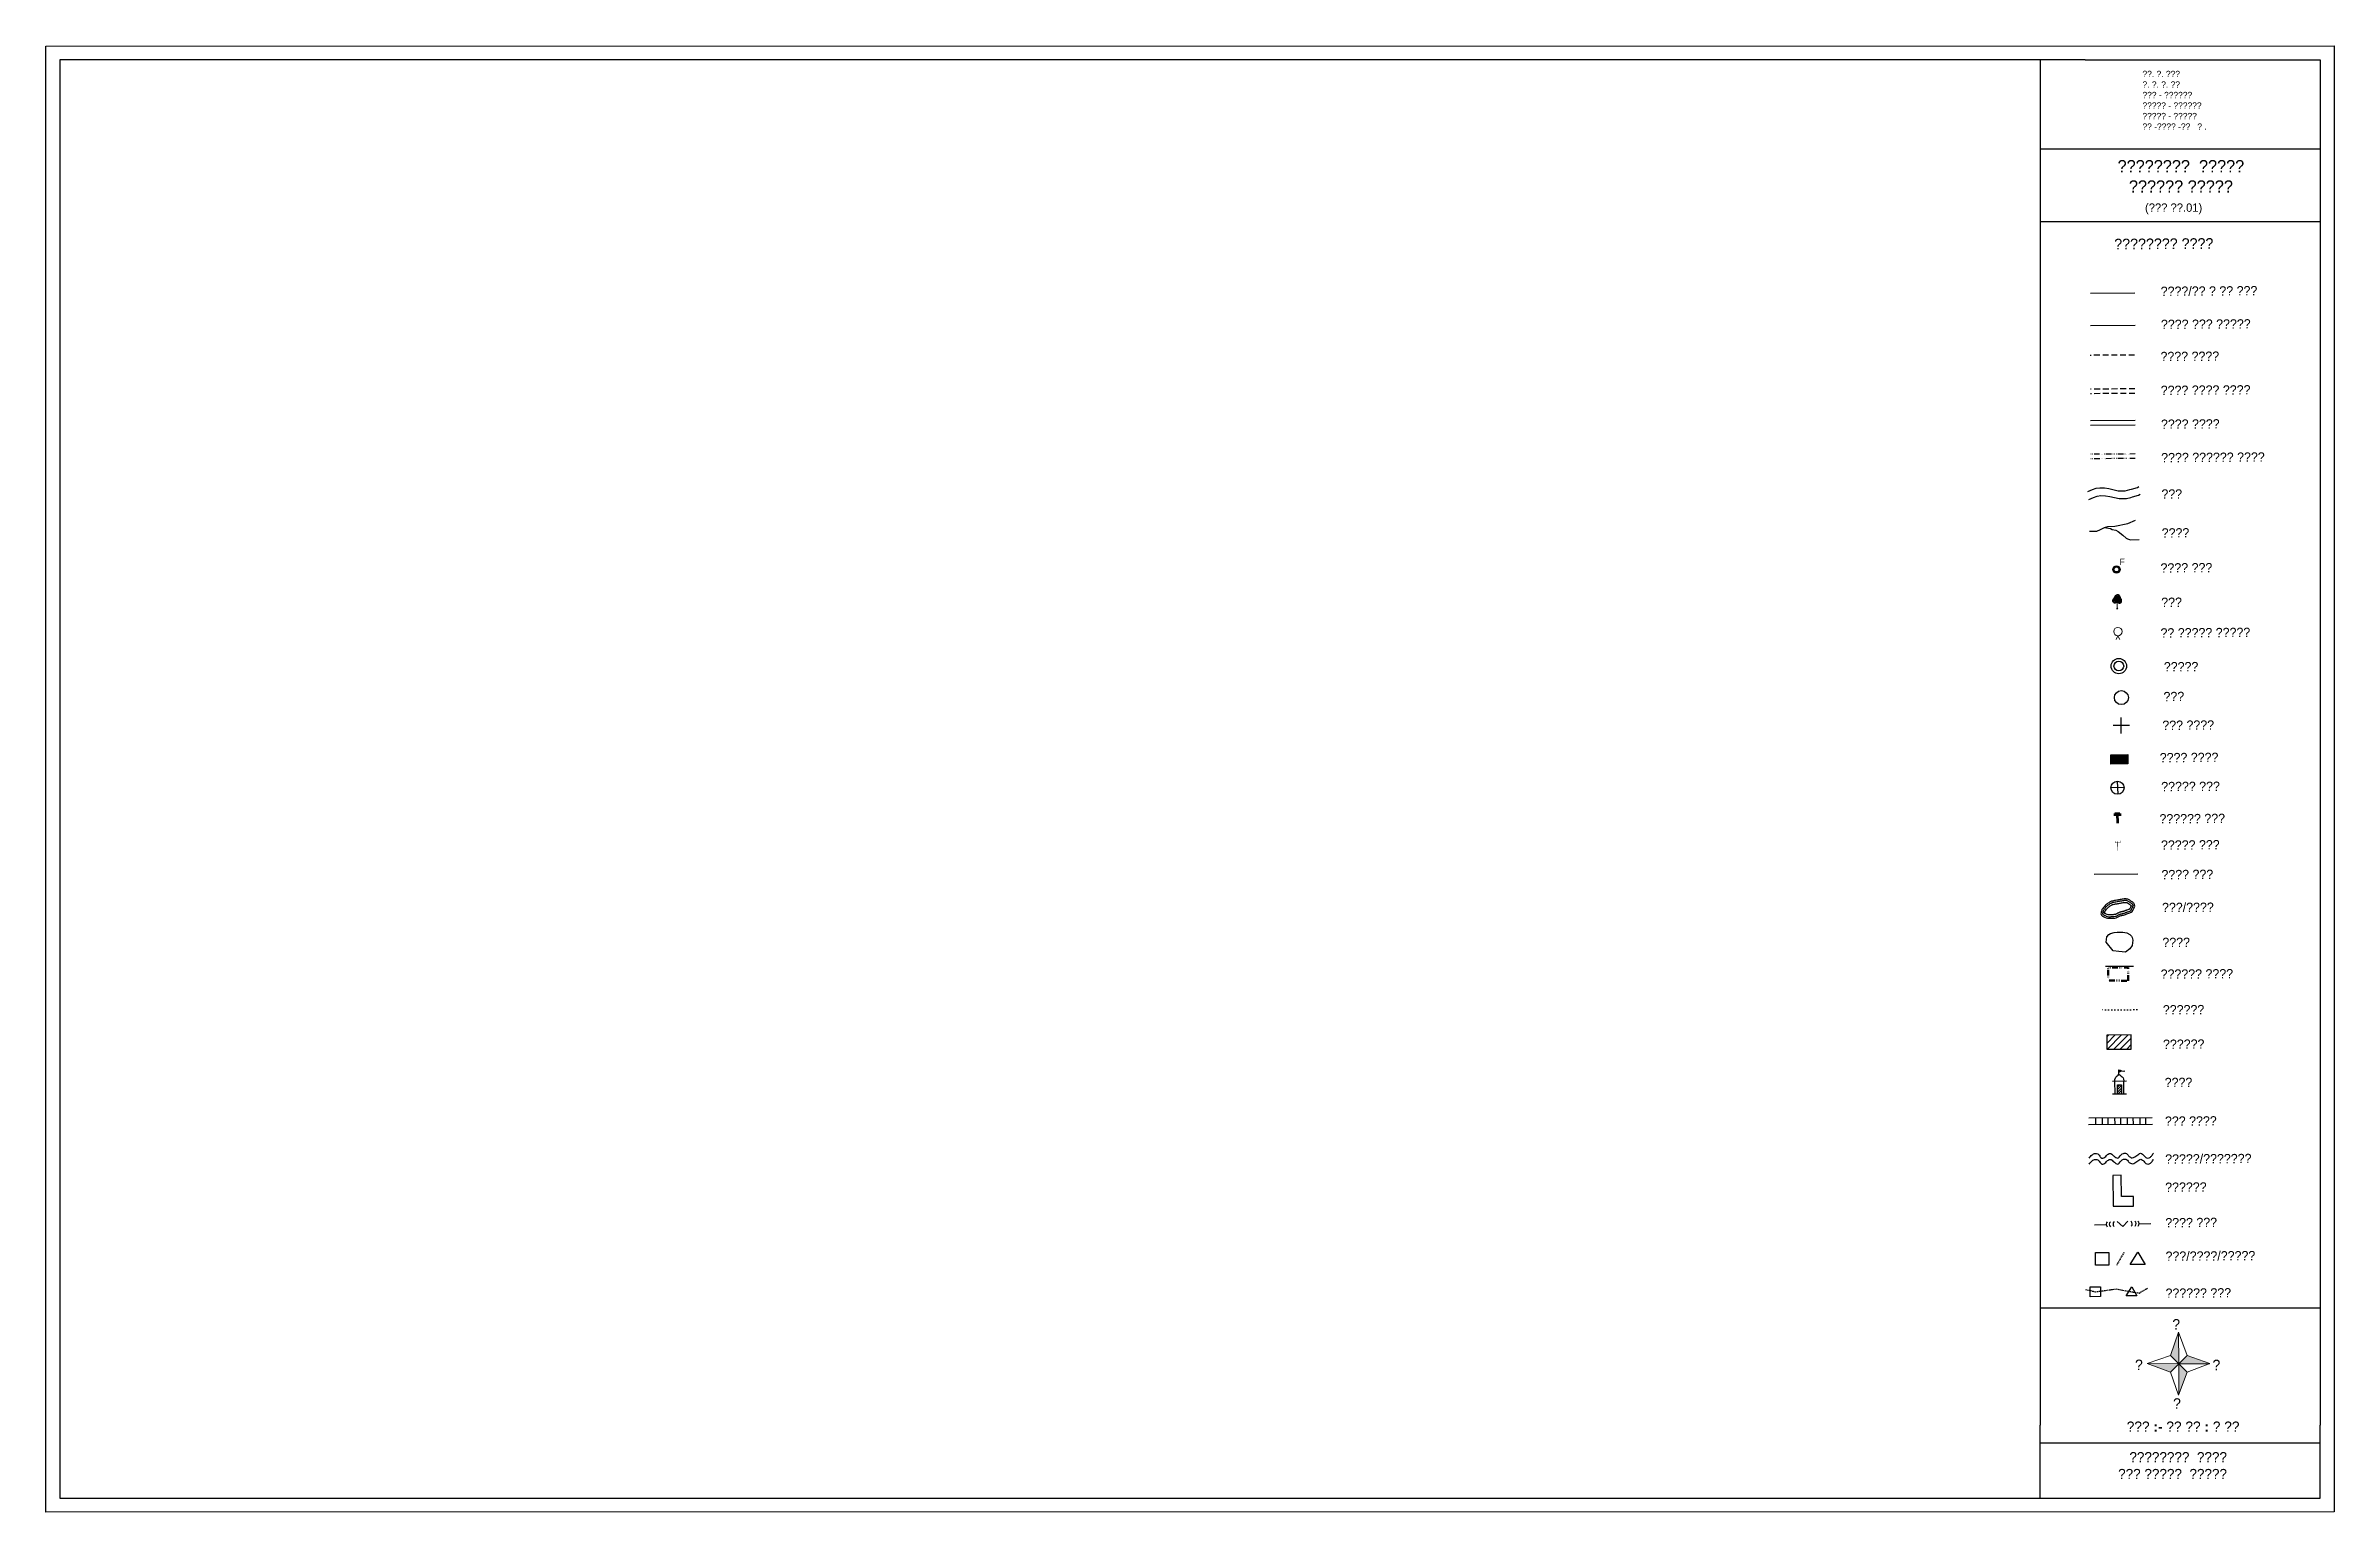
# Model space of a CAD drawing. Header units: millimetres. Extents: x -6521 to 1064, y -7 to 2171.
# Drawn here: x -6521 to -5582, y 1569 to 2171 of the extents above.
import ezdxf

# ---------------------------------------------------------------- set-up
doc = ezdxf.new("R2010")
doc.units = ezdxf.units.MM
for name, pattern in [('ACAD_ISO02W100', [15, 12, -3]), ('ACAD_ISO03W100', [30, 12, -18]), ('ACAD_ISO14W100', [24, 12, -3, 0, -3, 0, -3, 0, -3]), ('DASHED', [0.75, 0.5, -0.25]), ('DOT', [0.25, 0, -0.25])]:
    doc.linetypes.add(name, pattern=pattern)
for name, color, linetype in [('Legend', 250, 'Continuous'), ('Line_Road', 250, 'ACAD_ISO02W100'), ('Poly_Builtup', 3, 'Continuous'), ('Sym_ElectricPole', 250, 'Continuous'), ('Sym_F', 250, 'Continuous'), ('Sym_Gaonthan', 7, 'Continuous'), ('Sym_Hatch', 1, 'Continuous'), ('Sym_Machine_Station_Point', 7, 'Continuous'), ('Sym_Seemachinh', 250, 'Continuous'), ('Sym_Shivchinh', 250, 'Continuous'), ('Sym_STONE', 250, 'Continuous'), ('Sym_Telephone Pole', 250, 'Continuous'), ('Sym_Temple', 1, 'Continuous'), ('Sym_Traverse_Stone', 5, 'Continuous'), ('Sym_Tree', 92, 'Continuous')]:
    doc.layers.add(name, color=color, linetype=linetype)
doc.layers.add('Line_Divide', color=7, linetype='Continuous', true_color=0x000000)
for name, color, linetype, lineweight in [('Poly_Acquisition', 1, 'ACAD_ISO14W100', 50), ('Poly_Hissa_Bndry', 1, 'Continuous', 25), ('Sym_Direction', 1, 'Continuous', 0), ('Sym_Other', 56, 'Continuous', 30), ('Sym_Scale', 1, 'Continuous', 0), ('Sym_Title', 1, 'ACAD_ISO02W100', 25), ('Sym_Well', 5, 'Continuous', 25), ('Sym_Wire', 1, 'FENCE', 25)]:
    doc.layers.add(name, color=color, linetype=linetype, lineweight=lineweight)
doc.styles.add('Fence', font='txt.shx')
doc.styles.get("Standard").update_dxf_attribs({"font": 'Sakal_Marathi_N_Ship.TTF'})
doc.styles.add('Text Map', font='')
doc.styles.get('Text Map').set_extended_font_data('Sakal Marathi')
doc.linetypes.add('FENCE', pattern='A,2,-0.252673,["X",Fence,S=0.75,R=0,X=0,Y=-0.373672],-0.747327', length=3)

msp = doc.modelspace()

# ---------------------------------------------------------------- texts
at = {"layer": 'Sym_Scale', "insert": (-5643.9, 1604.34), "char_height": 4.2053, "width": 78.0447, "attachment_point": 5, "line_spacing_factor": 3}
msp.add_mtext('{\\fSakal Marathi|b1|i0|c0|p2;स्केल :- १६ इंच : १ मैल }', dxfattribs=at)
at = {"layer": 'Sym_Title', "lineweight": 25}
for s, insert, char_height, width, attachment_point in [('मौ. नं. ११३ \\Pप. ह. नं. २०    \\Pगाव - खैरलांजी    \\Pतालुका - मोहाडी  \\Pजिल्हा - भंडारा \\Pसन -१९१६ -१७   ई . ', (-5660.58, 2160.61), 2.5893, 153.9018, 1), ('{\\fSakal Marathi|b1|i0|c1|p2;अभिलेखाचा  प्रकार\\P\\pxi0.0049519;बंदोबस्त नकाशा}', (-5644.81, 2117.33), 4.99, 102.136, 5), ('({\\fMangal|b0|i0|c1|p2;शीट क्र}.01)', (-5647.79, 2103.97), 3.4346, 27.5361, 5), ('{\\fSakal Marathi|b1|i0|c0|p2;   महाराष्ट्र  शासन \\Pभूमि अभिलेख  विभाग  }', (-5670.56, 1593.89), 4.1412, 49.6813, 1)]:
    msp.add_mtext(s, dxfattribs=dict(at, insert=insert, char_height=char_height, width=width, attachment_point=attachment_point))

# ---------------------------------------------------------------- blocks, each defined once
blk = doc.blocks.new('north')
at = {"layer": 'Sym_Direction'}
for points in [[(-0.07, 7.54), (-1.97, 1.97), (0, 0)], [(-7.57, 0.04), (-1.97, -1.97), (0, 0)], [(7.32, 0), (7.43, 0.04), (1.97, 1.97), (0, 0)], [(0, -7.27), (1.97, -1.97), (0, 0)]]:
    blk.add_hatch(color=256, dxfattribs=at).paths.add_polyline_path(points)
for p, q in [((-1.97, 1.97), (1.97, -1.97)), ((-1.97, -1.97), (1.97, 1.97))]:
    blk.add_line(p, q, dxfattribs=at)
for points in [[(-0.07, 7.54), (-1.97, 1.97)], [(-0.07, 7.54), (1.97, 1.97)], [(0, 0), (-0.07, 7.54)], [(-7.57, 0.04), (-1.97, 1.97)], [(-7.57, 0.04), (-1.97, -1.97)], [(0, 0), (-7.57, 0.04)], [(0, 0), (7.32, 0)], [(0, 0), (0, -7.27)], [(1.97, -1.97), (7.43, 0.04), (1.97, 1.97)], [(7.43, 0.04), (1.97, -1.97)], [(-0.07, -7.46), (-1.97, -1.97)], [(-0.07, -7.46), (1.97, -1.97)]]:
    blk.add_lwpolyline(points, dxfattribs=at)
for s, p in [('उ', (-1.58, 8.19)), ('प', (-10.48, -1.49)), ('पू', (8.03, -1.53)), ('द', (-1.38, -10.73))]:
    blk.add_text(s, height=2.5, dxfattribs=at).set_placement(p)
blk = doc.blocks.new('Electric_Pole')
at = {"layer": 'Sym_ElectricPole'}
for points, const_width in [([(-0.77, 2.17), (0.77, 2.17)], 0.1), ([(-0.72, 2.17), (-0.72, 2.68)], 0.1), ([(-0.74, 2.17), (-0.74, 2.68)], 0.064), ([(0, 2.17), (0, 2.68)], 0.1), ([(0, 2.17), (0, 0)], 0.1), ([(0, 2.17), (0, 2.68)], 0.064), ([(0.72, 2.19), (0.72, 2.71)], 0.1)]:
    blk.add_lwpolyline(points, dxfattribs=dict(at, const_width=const_width))
blk = doc.blocks.new('F')
at = {"layer": 'Sym_F'}
h = blk.add_hatch(color=256, dxfattribs=at)
h.paths.add_polyline_path([(-1, 0, 1), (1, 0, 1)])
h.paths.add_polyline_path([(0.69, 0, -1), (-0.69, 0, -1)], flags=16)
for radius in [1, 0.688]:
    blk.add_circle((0, 0), radius, dxfattribs=at)
at = {"layer": 'Sym_F', "linetype": 'Continuous'}
blk.add_text('F', height=1.8, dxfattribs=at).set_placement((0.85, 1.21, 1058.35))
blk = doc.blocks.new('Tree')
at = {"layer": 'Sym_Tree'}
for p, q in [((-0.16, 0), (0.13, 0)), ((0.1, 3), (0, 2.99))]:
    blk.add_line(p, q, dxfattribs=at)
at = {"layer": 'Sym_Tree', "color": 82, "const_width": 0.8}
for points in [[(-0.43, 1.74), (-0.28, 1.52)], [(-0.2, 1.68), (-0.05, 1.47)], [(-0.14, 1.47), (-0.1, 2.62)], [(-0.1, 1.46), (-0.06, 2.62)], [(0.05, 1.63), (0.1, 2.79)], [(0.2, 1.44), (0.24, 2.6)], [(0.6, 1.63), (0.38, 1.49)], [(0.44, 1.73), (0.59, 1.51)]]:
    blk.add_lwpolyline(points, dxfattribs=at)
at = {"layer": 'Sym_Tree', "color": 34}
blk.add_lwpolyline([(0, 0, 0.48, 0.16, 0), (0, 0.29, 0.16, 0.16, 0), (0, 1.48, 0.16, 0.16, 0)], format="xyseb", dxfattribs=at)
at = {"layer": 'Sym_Tree', "color": 82}
blk.add_open_spline([(-0.1, 1.43), (-0.17, 1.36), (-0.27, 1.24), (-0.46, 1.2), (-0.64, 1.21), (-0.79, 1.36), (-0.99, 1.53), (-0.9, 1.8), (-0.9, 2.07), (-0.59, 2.22), (-0.58, 2.58), (-0.35, 2.82), (-0.17, 2.98), (-0.04, 2.99), (0, 2.99)], degree=3, knots=[0, 0, 0, 0, 0.357151, 0.545743, 0.741494, 0.970117, 1.319935, 1.641608, 1.935314, 2.250626, 2.755061, 3.137005, 3.457298, 3.618487, 3.618487, 3.618487, 3.618487], dxfattribs=at)
blk.add_spline([(0.1, 1.43), (0.3, 1.22), (0.44, 1.16), (0.59, 1.16), (0.75, 1.25), (0.95, 1.45), (0.96, 1.7), (0.93, 1.94), (0.77, 2.13), (0.68, 2.52), (0.52, 2.78), (0.33, 2.96), (0.1, 3)], degree=3, dxfattribs=at)
for points in [[(-0.83, 1.97), (-0.9, 1.88), (-0.95, 1.62), (-0.58, 1.59)], [(-0.92, 1.7), (-0.95, 1.62), (-0.9, 1.88), (-0.93, 1.7)], [(-0.92, 1.7), (-0.92, 1.7), (-0.92, 1.7), (-0.95, 1.62)], [(-0.95, 1.62), (-0.58, 1.59), (-0.59, 1.22), (-0.67, 1.26)], [(-0.89, 1.45), (-0.93, 1.53), (-0.95, 1.62), (-0.66, 1.29)], [(-0.95, 1.62), (-0.66, 1.29), (-0.67, 1.27), (-0.76, 1.35)], [(-0.73, 1.36), (-0.76, 1.35), (-0.95, 1.62), (-0.73, 1.36)], [(-0.95, 1.62), (-0.73, 1.36), (-0.73, 1.36), (-0.93, 1.53)], [(-0.87, 1.44), (-0.93, 1.53), (-0.93, 1.53), (-0.95, 1.62)], [(-0.93, 1.53), (-0.95, 1.62), (-0.93, 1.54), (-0.91, 1.51)], [(-0.93, 1.54), (-0.91, 1.51), (-0.9, 1.88), (-0.87, 1.85)], [(-0.9, 1.88), (-0.93, 1.7), (-0.87, 1.85), (-0.87, 1.86)], [(-0.59, 1.22), (-0.67, 1.26), (-0.89, 1.45), (-0.93, 1.53)], [(-0.73, 1.36), (-0.93, 1.53), (-0.87, 1.44), (-0.93, 1.53)], [(-0.9, 1.88), (-0.87, 1.85), (-0.92, 1.7)], [(-0.85, 2.05), (-0.88, 1.99), (-0.89, 1.93), (-0.9, 1.88)], [(-0.77, 2.05), (-0.76, 1.78), (-0.9, 1.89), (-0.76, 1.78)], [(-0.89, 1.93), (-0.9, 1.88), (-0.82, 1.85), (-0.74, 2.01)], [(-0.9, 1.89), (-0.76, 1.78), (-0.69, 1.97), (-0.74, 2.01)], [(-0.85, 1.96), (-0.85, 1.96), (-0.83, 1.97), (-0.9, 1.88)], [(-0.85, 1.96), (-0.89, 1.94), (-0.86, 1.95), (-0.87, 2)], [(-0.86, 1.95), (-0.87, 2), (-0.88, 1.94), (-0.89, 1.94)], [(-0.88, 1.94), (-0.89, 1.94), (-0.89, 1.93), (-0.85, 1.97)], [(-0.89, 1.93), (-0.85, 1.97), (-0.85, 1.97)], [(-0.88, 1.91), (-0.88, 1.91), (-0.85, 1.96), (-0.89, 1.94)], [(-0.74, 2.08), (-0.77, 2.08), (-0.85, 2.05), (-0.88, 1.99)], [(-0.78, 2.04), (-0.82, 2.04), (-0.87, 2), (-0.88, 1.91)], [(-0.87, 2), (-0.88, 1.91), (-0.84, 1.97), (-0.83, 2.02)], [(-0.84, 1.94), (-0.84, 1.97), (-0.88, 1.91)], [(-0.83, 2.02), (-0.82, 2.04), (-0.87, 2), (-0.85, 2.05)], [(-0.87, 2), (-0.85, 2.05), (-0.84, 1.94), (-0.84, 1.97)], [(-0.86, 1.89), (-0.69, 1.93), (-0.85, 1.91), (-0.87, 1.85)], [(-0.85, 1.91), (-0.87, 1.85), (-0.85, 1.77), (-0.82, 1.83)], [(-0.85, 1.84), (-0.84, 1.87), (-0.87, 1.44), (-0.81, 1.4)], [(-0.87, 1.85), (-0.87, 1.86), (-0.58, 1.59), (-0.65, 1.65)], [(-0.87, 1.44), (-0.81, 1.4), (-0.67, 1.26), (-0.76, 1.34)], [(-0.82, 1.83), (-0.81, 1.8), (-0.86, 1.89), (-0.69, 1.93)], [(-0.8, 2.04), (-0.55, 2.12), (-0.85, 2.05), (-0.82, 2.08)], [(-0.85, 2.05), (-0.82, 2.08), (-0.8, 2.1), (-0.77, 2.12)], [(-0.85, 1.97), (-0.85, 1.97), (-0.85, 1.96)], [(-0.85, 1.77), (-0.82, 1.83), (-0.85, 1.84), (-0.84, 1.87)], [(-0.78, 2.02), (-0.84, 1.97), (-0.75, 2.03), (-0.77, 2.05)], [(-0.84, 1.97), (-0.83, 2.02), (-0.78, 2.04)], [(-0.82, 1.85), (-0.74, 2.01), (-0.78, 2.02), (-0.84, 1.97)], [(-0.78, 2.04), (-0.78, 2.04), (-0.83, 2.02), (-0.82, 2.04)], [(-0.77, 2.12), (-0.8, 2.1), (-0.82, 2.08), (-0.78, 2.09)], [(-0.82, 2.08), (-0.78, 2.09), (-0.77, 2.08), (-0.74, 2.08)], [(-0.76, 2.04), (-0.73, 2.06), (-0.78, 2.04), (-0.82, 2.04)], [(-0.76, 1.78), (-0.76, 1.78), (-0.79, 1.69), (-0.82, 1.85)], [(-0.79, 1.69), (-0.82, 1.85), (-0.65, 1.65), (-0.77, 1.77)], [(-0.75, 1.77), (-0.81, 1.8), (-0.82, 1.83), (-0.81, 1.8)], [(-0.77, 1.77), (-0.73, 1.75), (-0.75, 1.77), (-0.81, 1.8)], [(-0.73, 1.32), (-0.71, 1.39), (-0.81, 1.4), (-0.73, 1.36)], [(-0.81, 1.4), (-0.73, 1.36), (-0.66, 1.29), (-0.7, 1.32)], [(-0.8, 2.1), (-0.77, 2.12), (-0.74, 2.14), (-0.73, 2.09)], [(-0.74, 2.14), (-0.73, 2.09), (-0.77, 2.08), (-0.8, 2.1)], [(-0.75, 2.03), (-0.77, 2.05), (-0.8, 2.04), (-0.55, 2.12)], [(-0.77, 2.08), (-0.8, 2.1), (-0.77, 2.12), (-0.77, 2.1)], [(-0.8, 2.1), (-0.77, 2.1), (-0.77, 2.12), (-0.8, 2.1)], [(-0.77, 2.1), (-0.77, 2.1), (-0.8, 2.1), (-0.77, 2.1)], [(-0.76, 1.35), (-0.73, 1.36), (-0.79, 1.37), (-0.77, 1.35)], [(-0.79, 1.37), (-0.77, 1.35), (-0.77, 1.35), (-0.67, 1.27)], [(-0.76, 2.11), (-0.78, 2.09), (-0.69, 2.19)], [(-0.73, 2.09), (-0.77, 2.1), (-0.76, 2.11), (-0.78, 2.09)], [(-0.77, 2.12), (-0.77, 2.1), (-0.77, 2.12), (-0.76, 2.11)], [(-0.77, 2.12), (-0.76, 2.11), (-0.77, 2.1)], [(-0.77, 2.08), (-0.74, 2.08), (-0.73, 2.09), (-0.77, 2.1)], [(-0.74, 2.08), (-0.74, 2.08), (-0.74, 2.08), (-0.77, 2.08)], [(-0.69, 1.97), (-0.73, 2.06), (-0.77, 2.05), (-0.76, 1.78)], [(-0.73, 2.06), (-0.73, 2.01), (-0.77, 2.05), (-0.73, 2.06)], [(-0.77, 2.05), (-0.73, 2.06), (-0.73, 2.02), (-0.77, 2.03)], [(-0.73, 2.02), (-0.77, 2.03), (-0.73, 2.02), (-0.73, 2.06)], [(-0.62, 1.85), (-0.72, 1.75), (-0.77, 1.77), (-0.73, 1.75)], [(-0.65, 1.65), (-0.77, 1.77), (-0.76, 1.78), (-0.65, 1.71)], [(-0.77, 1.35), (-0.67, 1.27), (-0.73, 1.32), (-0.71, 1.39)], [(-0.67, 1.27), (-0.76, 1.34), (-0.77, 1.35), (-0.73, 1.36)], [(-0.77, 1.35), (-0.73, 1.36), (-0.59, 1.22), (-0.49, 1.21)], [(-0.47, 2.16), (-0.52, 1.63), (-0.76, 1.78), (-0.63, 2.04)], [(-0.52, 1.63), (-0.76, 1.78), (-0.74, 2.08), (-0.63, 2.11)], [(-0.73, 2.02), (-0.73, 2.06), (-0.76, 2.04), (-0.73, 2.06)], [(-0.76, 1.78), (-0.63, 2.04), (-0.65, 1.68), (-0.65, 1.53)], [(-0.7, 1.93), (-0.76, 1.78), (-0.74, 2.01), (-0.69, 1.97)], [(-0.69, 1.97), (-0.66, 1.92), (-0.76, 1.78), (-0.69, 1.93)], [(-0.7, 1.93), (-0.74, 1.95), (-0.7, 1.93), (-0.76, 1.96)], [(-0.7, 1.93), (-0.76, 1.96), (-0.7, 1.93), (-0.76, 1.78)], [(-0.76, 1.78), (-0.69, 1.93), (-0.7, 1.93), (-0.74, 1.95)], [(-0.76, 1.78), (-0.76, 1.78), (-0.62, 1.85), (-0.72, 1.75)], [(-0.58, 1.59), (-0.65, 1.65), (-0.53, 1.84), (-0.76, 1.78)], [(-0.53, 1.84), (-0.76, 1.78), (-0.76, 1.78)], [(-0.76, 1.78), (-0.65, 1.71), (-0.76, 1.78), (-0.69, 1.79)], [(-0.76, 1.78), (-0.69, 1.79), (-0.76, 1.78)], [(-0.52, 1.63), (-0.65, 1.68), (-0.52, 1.63), (-0.76, 1.78)], [(-0.67, 1.27), (-0.76, 1.35), (-0.73, 1.36), (-0.76, 1.35)], [(-0.73, 1.36), (-0.76, 1.35), (-0.73, 1.36), (-0.76, 1.35)], [(-0.67, 1.26), (-0.76, 1.34), (-0.76, 1.35), (-0.73, 1.36)], [(-0.68, 1.31), (-0.68, 1.3), (-0.67, 1.27), (-0.76, 1.34)], [(-0.63, 2.17), (-0.63, 2.23), (-0.74, 2.08)], [(-0.74, 2.14), (-0.74, 2.13), (-0.69, 2.19), (-0.63, 2.23)], [(-0.69, 2.19), (-0.63, 2.23), (-0.74, 2.08), (-0.74, 2.13)], [(-0.74, 2.08), (-0.74, 2.13), (-0.71, 2.1), (-0.63, 2.23)], [(-0.69, 2.19), (-0.69, 2.19), (-0.74, 2.14), (-0.74, 2.13)], [(-0.74, 2.08), (-0.63, 2.11), (-0.55, 2.17), (-0.63, 2.11)], [(-0.74, 2.08), (-0.74, 2.08), (-0.74, 2.08)], [(-0.74, 2.08), (-0.74, 2.08), (-0.74, 2.08)], [(-0.74, 2.01), (-0.71, 2.03), (-0.73, 2.06), (-0.73, 2.01)], [(-0.74, 2.01), (-0.69, 1.97), (-0.74, 2.01), (-0.71, 2.03)], [(-0.69, 1.97), (-0.74, 2.01), (-0.69, 1.97), (-0.74, 1.95)], [(-0.69, 1.97), (-0.74, 1.95), (-0.69, 1.97), (-0.66, 1.92)], [(-0.64, 2.09), (-0.63, 2.04), (-0.69, 1.97), (-0.73, 2.06)], [(-0.71, 2.1), (-0.63, 2.23), (-0.63, 2.17), (-0.58, 2.16)], [(-0.63, 2.14), (-0.63, 2.17), (-0.71, 2.1), (-0.63, 2.14)], [(-0.71, 2.1), (-0.63, 2.14), (-0.63, 2.17), (-0.7, 2.11)], [(-0.63, 2.17), (-0.7, 2.11), (-0.63, 2.14), (-0.63, 2.17)], [(-0.66, 1.29), (-0.7, 1.32), (-0.67, 1.27), (-0.64, 1.3)], [(-0.69, 2.19), (-0.63, 2.23), (-0.58, 2.36), (-0.6, 2.36)], [(-0.63, 2.27), (-0.63, 2.27), (-0.69, 2.19), (-0.63, 2.23)], [(-0.63, 2.04), (-0.64, 2.09), (-0.68, 1.95), (-0.69, 1.97)], [(-0.68, 1.95), (-0.69, 1.97), (-0.62, 1.97), (-0.64, 1.94)], [(-0.67, 1.27), (-0.64, 1.3), (-0.68, 1.31), (-0.68, 1.3)], [(-0.66, 1.92), (-0.64, 1.94), (-0.63, 2.04), (-0.64, 2.09)], [(-0.64, 1.88), (-0.6, 1.86), (-0.66, 1.92), (-0.64, 1.94)], [(-0.24, 1.29), (-0.1, 1.43), (-0.52, 1.63), (-0.66, 1.31)], [(-0.52, 1.63), (-0.66, 1.31), (-0.31, 1.38), (-0.51, 1.22)], [(-0.65, 1.68), (-0.65, 1.53), (-0.65, 1.53), (-0.53, 1.53)], [(-0.65, 1.53), (-0.53, 1.53), (-0.52, 1.63), (-0.65, 1.68)], [(-0.62, 1.97), (-0.63, 2.04), (-0.63, 2.04), (-0.64, 2.09)], [(-0.63, 2.04), (-0.64, 2.09), (-0.64, 2.09), (-0.59, 2.09)], [(-0.64, 2.09), (-0.59, 2.09), (-0.64, 2.09), (-0.63, 2.04)], [(-0.62, 1.97), (-0.64, 1.94), (-0.52, 1.63), (-0.59, 1.62)], [(-0.62, 1.85), (-0.64, 1.88), (-0.64, 1.94), (-0.6, 1.86)], [(-0.64, 1.94), (-0.6, 1.86), (-0.64, 1.94), (-0.6, 1.86)], [(-0.64, 1.94), (-0.6, 1.86), (-0.58, 1.94), (-0.64, 1.94)], [(-0.58, 1.94), (-0.64, 1.94), (-0.64, 1.88), (-0.6, 1.86)], [(-0.52, 1.63), (-0.59, 1.62), (-0.62, 1.85), (-0.64, 1.88)], [(-0.49, 2.45), (-0.58, 2.36), (-0.55, 2.17), (-0.63, 2.17)], [(-0.63, 2.17), (-0.63, 2.17), (-0.63, 2.17), (-0.63, 2.23)], [(-0.63, 2.14), (-0.63, 2.17), (-0.62, 2.21), (-0.63, 2.23)], [(-0.55, 2.17), (-0.63, 2.17), (-0.43, 2.16), (-0.22, 2.16)], [(-0.55, 2.17), (-0.63, 2.11), (-0.63, 2.04), (-0.63, 2.11)], [(-0.63, 2.04), (-0.63, 2.11), (-0.63, 2.17)], [(-0.63, 2.17), (-0.63, 2.17), (-0.63, 2.17)], [(-0.63, 2.17), (-0.58, 2.16), (-0.63, 2.14), (-0.63, 2.17)], [(-0.47, 2.16), (-0.55, 2.17), (-0.62, 1.97), (-0.63, 2.04)], [(-0.62, 2.27), (-0.62, 2.21), (-0.54, 2.47), (-0.54, 2.5)], [(-0.58, 2.36), (-0.6, 2.36), (-0.61, 2.32), (-0.62, 2.3)], [(-0.62, 2.24), (-0.62, 2.21), (-0.58, 2.36), (-0.56, 2.28)], [(-0.61, 2.32), (-0.58, 2.36), (-0.62, 2.27), (-0.62, 2.21)], [(-0.61, 2.32), (-0.62, 2.3), (-0.62, 2.24), (-0.62, 2.21)], [(-0.58, 2.36), (-0.56, 2.28), (-0.61, 2.32), (-0.58, 2.36)], [(-0.57, 2.44), (-0.6, 2.36), (-0.49, 2.59), (-0.5, 2.59)], [(-0.55, 2.54), (-0.57, 2.47), (-0.57, 2.44), (-0.6, 2.36)], [(-0.55, 2.48), (-0.55, 2.5), (-0.6, 2.36), (-0.59, 2.36)], [(-0.57, 2.4), (-0.6, 2.36), (-0.57, 2.47), (-0.54, 2.47)], [(-0.58, 2.39), (-0.57, 2.43), (-0.57, 2.4), (-0.6, 2.36)], [(-0.6, 2.36), (-0.59, 2.36), (-0.57, 2.39), (-0.57, 2.4)], [(-0.59, 1.22), (-0.49, 1.21), (-0.41, 1.22), (-0.32, 1.24)], [(-0.46, 1.21), (-0.49, 1.21), (-0.59, 1.22), (-0.5, 1.21)], [(-0.45, 2.73), (-0.52, 2.6), (-0.55, 2.48), (-0.58, 2.36)], [(-0.39, 2.55), (-0.5, 2.59), (-0.49, 2.45), (-0.58, 2.36)], [(-0.55, 2.48), (-0.58, 2.36), (-0.42, 2.42), (-0.39, 2.55)], [(-0.56, 2.46), (-0.55, 2.54), (-0.58, 2.39), (-0.57, 2.43)], [(-0.57, 2.47), (-0.54, 2.47), (-0.55, 2.54), (-0.57, 2.47)], [(-0.57, 2.39), (-0.57, 2.4), (-0.57, 2.43), (-0.55, 2.5)], [(-0.55, 2.54), (-0.52, 2.6), (-0.56, 2.46), (-0.55, 2.54)], [(-0.39, 2.55), (-0.46, 2.69), (-0.52, 2.6), (-0.55, 2.5)], [(-0.52, 2.6), (-0.55, 2.5), (-0.49, 2.45), (-0.39, 2.55)], [(-0.55, 2.5), (-0.53, 2.57), (-0.52, 2.6), (-0.53, 2.57)], [(-0.52, 2.6), (-0.53, 2.57), (-0.55, 2.54), (-0.52, 2.6)], [(-0.55, 2.54), (-0.55, 2.54), (-0.55, 2.5), (-0.53, 2.57)], [(-0.54, 2.47), (-0.54, 2.5), (-0.55, 2.48), (-0.55, 2.5)], [(-0.55, 2.17), (-0.32, 2.2), (-0.49, 2.45), (-0.38, 2.29)], [(-0.49, 2.45), (-0.38, 2.29), (-0.32, 2.2), (-0.55, 2.17)], [(-0.29, 2.35), (-0.32, 2.2), (-0.55, 2.17), (-0.32, 2.2)], [(-0.32, 2.2), (-0.55, 2.17), (-0.43, 2.16)], [(-0.47, 2.16), (-0.35, 2.09), (-0.47, 2.16), (-0.55, 2.17)], [(0, 2.99), (-0.31, 2.84), (-0.45, 2.73), (-0.52, 2.6)], [(-0.31, 1.38), (-0.51, 1.22), (-0.25, 1.3), (-0.31, 1.38)], [(-0.51, 1.22), (-0.46, 1.22), (-0.32, 1.24), (-0.29, 1.27)], [(-0.32, 1.24), (-0.37, 1.24), (-0.49, 1.22), (-0.51, 1.25)], [(-0.49, 1.22), (-0.51, 1.25), (-0.51, 1.22), (-0.46, 1.22)], [(-0.4, 1.22), (-0.4, 1.22), (-0.5, 1.21), (-0.51, 1.22)], [(-0.5, 1.21), (-0.51, 1.22), (-0.45, 1.21), (-0.41, 1.22)], [(-0.49, 2.59), (-0.5, 2.59), (-0.38, 2.77), (-0.31, 2.84)], [(-0.49, 2.45), (-0.39, 2.55), (-0.39, 2.55), (-0.5, 2.59)], [(-0.26, 2.44), (-0.1, 2.44), (-0.29, 2.35), (-0.49, 2.45)], [(-0.29, 2.35), (-0.49, 2.45), (-0.29, 2.35), (-0.32, 2.2)], [(-0.25, 1.3), (-0.31, 1.38), (-0.29, 1.27), (-0.49, 1.21)], [(-0.29, 1.27), (-0.49, 1.21), (-0.32, 1.24), (-0.37, 1.24)], [(-0.29, 1.27), (-0.41, 1.22), (-0.45, 1.22), (-0.49, 1.21)], [(-0.45, 1.22), (-0.49, 1.21), (-0.32, 1.24), (-0.29, 1.27)], [(-0.4, 1.21), (-0.45, 1.21), (-0.46, 1.21), (-0.49, 1.21)], [(-0.35, 2.09), (-0.33, 2.16), (-0.47, 2.16), (-0.35, 2.09)], [(-0.42, 2.42), (-0.39, 2.55), (-0.39, 2.55), (-0.46, 2.69)], [(-0.38, 2.77), (-0.31, 2.84), (-0.45, 2.73), (-0.38, 2.77)], [(-0.39, 2.55), (-0.45, 2.66), (-0.41, 2.72), (-0.26, 2.81)], [(-0.45, 2.73), (-0.38, 2.77), (-0.4, 2.72), (-0.42, 2.74)], [(-0.4, 2.72), (-0.42, 2.74), (-0.45, 2.68), (-0.45, 2.66)], [(-0.45, 2.68), (-0.45, 2.66), (-0.43, 2.7), (-0.4, 2.72)], [(-0.41, 2.69), (-0.44, 2.68), (-0.45, 2.66), (-0.41, 2.69)], [(-0.45, 2.66), (-0.41, 2.69), (-0.07, 2.53), (0.05, 2.48)], [(-0.45, 1.21), (-0.41, 1.22), (-0.4, 1.21), (-0.45, 1.21)], [(-0.41, 2.69), (-0.41, 2.71), (-0.41, 2.69), (-0.44, 2.68)], [(-0.43, 2.7), (-0.4, 2.72), (0, 2.99), (-0.09, 2.98)], [(-0.43, 2.16), (-0.22, 2.16), (0.02, 2.32), (0.07, 2.48)], [(-0.43, 2.16), (-0.43, 2.16), (-0.35, 2.09), (-0.33, 2.16)], [(-0.41, 2.65), (-0.25, 2.61), (-0.26, 2.81), (0.06, 2.94)], [(-0.41, 2.72), (-0.26, 2.81), (-0.25, 2.61), (-0.41, 2.69)], [(-0.3, 2.8), (-0.26, 2.81), (-0.41, 2.69), (-0.41, 2.71)], [(-0.25, 2.61), (-0.41, 2.69), (-0.41, 2.65), (-0.25, 2.61)], [(-0.41, 1.22), (-0.32, 1.24), (-0.24, 1.29), (-0.1, 1.43)], [(-0.32, 1.24), (-0.29, 1.27), (-0.29, 1.27), (-0.41, 1.22)], [(-0.28, 2.82), (-0.37, 2.77), (-0.4, 2.72), (-0.28, 2.82)], [(-0.4, 1.22), (-0.32, 1.25), (-0.28, 1.26), (-0.29, 1.27)], [(-0.32, 1.25), (-0.3, 1.26), (-0.4, 1.22), (-0.39, 1.24)], [(-0.32, 1.24), (-0.32, 1.24), (-0.4, 1.22), (-0.32, 1.25)], [(-0.27, 2.82), (-0.37, 2.77), (-0.39, 2.71), (-0.37, 2.69)], [(-0.39, 2.71), (-0.37, 2.69), (-0.3, 2.8), (-0.26, 2.81)], [(-0.26, 2.81), (0.06, 2.94), (-0.27, 2.82), (-0.37, 2.77)], [(-0.31, 2.84), (-0.18, 2.9), (-0.28, 2.82), (-0.37, 2.77)], [(0.27, 1.83), (-0.21, 1.81), (-0.27, 2.16), (-0.32, 1.63)], [(-0.32, 1.24), (-0.29, 1.27), (-0.24, 1.29), (-0.28, 1.26)], [(-0.24, 1.29), (-0.29, 1.27), (-0.32, 1.24)], [(-0.28, 1.26), (-0.29, 1.26), (-0.32, 1.25), (-0.3, 1.26)], [(-0.32, 1.24), (-0.32, 1.24), (-0.32, 1.24)], [(-0.18, 2.9), (-0.17, 2.95), (-0.25, 2.9), (-0.31, 2.84)], [(-0.25, 2.9), (-0.31, 2.84), (-0.18, 2.9), (-0.24, 2.9)], [(-0.18, 2.9), (-0.24, 2.9), (-0.31, 2.84), (-0.18, 2.9)], [(-0.26, 2.44), (-0.29, 2.35), (-0.29, 2.35), (-0.26, 2.44)], [(-0.24, 1.29), (-0.28, 1.26), (-0.24, 1.29), (-0.29, 1.27)], [(-0.28, 1.26), (-0.29, 1.27), (-0.28, 1.26), (-0.29, 1.26)], [(0.2, 2.99), (-0.06, 2.82), (-0.26, 2.82), (0, 2.99)], [(-0.26, 2.82), (0, 2.99), (0.09, 2.99), (0.04, 2.93)], [(-0.07, 2.53), (0.05, 2.48), (-0.26, 2.44), (-0.1, 2.44)], [(0, 2.99), (-0.09, 2.98), (-0.17, 2.95), (-0.25, 2.9)], [(-0.17, 2.95), (-0.25, 2.9), (-0.12, 2.96), (-0.09, 2.98)], [(-0.1, 2.97), (-0.12, 2.96), (-0.25, 2.9), (-0.18, 2.9)], [(-0.1, 2.97), (-0.18, 2.9), (-0.18, 2.93), (-0.25, 2.9)], [(-0.18, 2.93), (-0.25, 2.9), (-0.18, 2.9), (-0.17, 2.95)], [(0.28, 2.6), (-0.05, 2.61), (-0.19, 2.55), (-0.24, 2.66)], [(-0.09, 2.35), (-0.06, 2.44), (0.27, 1.83), (-0.21, 1.81)], [(-0.2, 2.72), (-0.08, 2.82), (0.2, 2.99), (0.28, 2.6)], [(-0.06, 2.79), (-0.06, 2.82), (-0.2, 2.72), (-0.08, 2.82)], [(-0.12, 2.96), (-0.09, 2.98), (-0.18, 2.95), (-0.09, 2.98)], [(-0.18, 2.95), (-0.09, 2.98), (-0.1, 2.97), (-0.12, 2.96)], [(-0.13, 2.95), (-0.13, 2.95), (-0.1, 2.97), (-0.18, 2.9)], [(-0.13, 2.96), (-0.13, 2.96), (-0.18, 2.95), (-0.18, 2.9)], [(-0.18, 2.95), (-0.18, 2.9), (-0.13, 2.96), (-0.14, 2.95)], [(-0.13, 2.96), (-0.14, 2.95), (-0.13, 2.95)], [(0.28, 2.6), (-0.05, 2.61), (-0.06, 2.44), (-0.09, 2.35)], [(0, 2.99), (0.1, 3), (0.2, 2.99), (-0.06, 2.82)], [(0.2, 2.99), (0.28, 2.6), (-0.05, 2.61), (-0.06, 2.81)], [(0.37, 2.93), (0.29, 2.97), (-0.06, 2.81), (-0.06, 2.8)], [(-0.06, 2.81), (-0.06, 2.8), (-0.06, 2.82)], [(-0.06, 2.82), (-0.06, 2.82), (-0.06, 2.79), (-0.06, 2.82)], [(-0.05, 2.61), (-0.06, 2.81), (0.28, 2.6), (-0.05, 2.61)], [(0.22, 2.32), (0.27, 2.48), (0.28, 2.6), (-0.05, 2.61)], [(0.09, 2.99), (0.04, 2.93), (-0.03, 2.91), (0.02, 2.96)], [(-0.03, 2.91), (-0.02, 2.94), (0.02, 2.96), (0, 2.99)], [(-0.03, 2.91), (0.02, 2.96), (0.04, 2.93), (-0.03, 2.91)], [(0.04, 2.93), (-0.03, 2.91), (-0.02, 2.94), (0.02, 2.96)], [(0.41, 2.32), (0.39, 2.41), (-0.01, 1.85), (0.46, 1.77)], [(-0.01, 1.85), (0.46, 1.77), (0.56, 2.11), (0.55, 1.58)], [(0.02, 2.96), (0, 2.99), (0.09, 2.99), (0.02, 2.96)], [(0.09, 2.99), (0.02, 2.96), (0.1, 3), (0.2, 2.99)], [(0.1, 2.32), (0.07, 2.49), (0.08, 2.61), (0.41, 2.58)], [(0.52, 2.11), (0.31, 2.14), (0.1, 2.32), (0.07, 2.49)], [(0.57, 2.67), (0.46, 2.79), (0.2, 2.99), (0.08, 2.61)], [(0.2, 2.99), (0.08, 2.61), (0.41, 2.58), (0.45, 2.78)], [(0.41, 2.58), (0.45, 2.78), (0.08, 2.61), (0.41, 2.58)], [(0.08, 2.61), (0.41, 2.58), (0.39, 2.41), (0.41, 2.32)], [(0.08, 2.61), (0.41, 2.58), (0.54, 2.5), (0.6, 2.6)], [(0.12, 2.95), (0.09, 2.97), (0.17, 2.93), (0.09, 2.97)], [(0.17, 2.93), (0.09, 2.97), (0.1, 2.96), (0.12, 2.95)], [(0.6, 2.6), (0.57, 2.64), (0.21, 2.53), (0.09, 2.49)], [(0.21, 2.53), (0.09, 2.49), (0.39, 2.41), (0.23, 2.43)], [(0.1, 3), (0.2, 2.99), (0.32, 2.95), (0.29, 2.97)], [(0.22, 1.27), (0.1, 1.43), (0.55, 1.58), (0.64, 1.24)], [(0.11, 1.43), (0.1, 1.45), (0.19, 1.39), (0.19, 1.41)], [(0.38, 1.18), (0.3, 1.22), (0.22, 1.27), (0.1, 1.43)], [(0.1, 1.22), (0.1, 1.22), (0.1, 1.22)], [(0.11, 1.43), (0.11, 1.43), (0.19, 1.39), (0.11, 1.43)], [(0.12, 2.95), (0.14, 2.94), (0.13, 2.94)], [(0.56, 2.6), (0.41, 2.58), (0.45, 2.78), (0.14, 2.95)], [(0.45, 2.78), (0.14, 2.95), (0.45, 2.78), (0.54, 2.73)], [(0.2, 2.99), (0.5, 2.8), (0.62, 2.67), (0.67, 2.54)], [(0.6, 2.65), (0.57, 2.67), (0.2, 2.99), (0.29, 2.97)], [(0.2, 2.99), (0.29, 2.97), (0.37, 2.93), (0.44, 2.87)], [(0.32, 2.11), (0.32, 2.11), (0.23, 2.05), (0.22, 2.12)], [(0.39, 2.41), (0.23, 2.43), (0.41, 2.32), (0.62, 2.39)], [(0.3, 1.22), (0.27, 1.24), (0.23, 1.27), (0.27, 1.24)], [(0.23, 1.27), (0.27, 1.24), (0.23, 1.27), (0.27, 1.24)], [(0.23, 1.27), (0.27, 1.24), (0.3, 1.22)], [(0.31, 1.35), (0.48, 1.17), (0.24, 1.28), (0.31, 1.35)], [(0.24, 1.28), (0.31, 1.35), (0.27, 1.24), (0.47, 1.16)], [(0.27, 1.24), (0.47, 1.16), (0.3, 1.22), (0.34, 1.2)], [(0.48, 1.17), (0.44, 1.17), (0.3, 1.22), (0.27, 1.24)], [(0.3, 1.22), (0.27, 1.24), (0.27, 1.24), (0.38, 1.18)], [(0.27, 1.24), (0.38, 1.18), (0.43, 1.17), (0.47, 1.16)], [(0.43, 1.17), (0.47, 1.16), (0.3, 1.22), (0.27, 1.24)], [(0.27, 1.24), (0.27, 1.24), (0.29, 1.22), (0.28, 1.23)], [(0.37, 2.93), (0.44, 2.87), (0.32, 2.95), (0.29, 2.97)], [(0.3, 2.96), (0.32, 2.95), (0.44, 2.87), (0.38, 2.88)], [(0.33, 2.94), (0.33, 2.94), (0.3, 2.96), (0.38, 2.88)], [(0.3, 2.96), (0.38, 2.88), (0.37, 2.91), (0.44, 2.87)], [(0.57, 1.15), (0.47, 1.16), (0.38, 1.18), (0.3, 1.22)], [(0.3, 1.22), (0.34, 1.2), (0.46, 1.17), (0.49, 1.2)], [(0.65, 2.11), (0.72, 2.09), (0.52, 2.11), (0.31, 2.14)], [(0.55, 1.58), (0.64, 1.24), (0.31, 1.35), (0.48, 1.17)], [(0.44, 2.87), (0.38, 2.88), (0.33, 2.94), (0.33, 2.95)], [(0.33, 2.94), (0.33, 2.95), (0.37, 2.93), (0.38, 2.88)], [(0.37, 2.93), (0.38, 2.88), (0.33, 2.95), (0.34, 2.94)], [(0.37, 2.91), (0.44, 2.87), (0.38, 2.88), (0.37, 2.93)], [(0.38, 2.88), (0.37, 2.93), (0.44, 2.87), (0.5, 2.8)], [(0.37, 1.18), (0.37, 1.18), (0.47, 1.16), (0.48, 1.17)], [(0.44, 2.87), (0.5, 2.8), (0.38, 2.88), (0.43, 2.87)], [(0.38, 2.88), (0.43, 2.87), (0.5, 2.8), (0.38, 2.88)], [(0.5, 2.8), (0.38, 2.88), (0.46, 2.79), (0.54, 2.73)], [(0.47, 1.16), (0.48, 1.17), (0.42, 1.17), (0.38, 1.18)], [(0.39, 2.41), (0.41, 2.32), (0.41, 2.32), (0.39, 2.41)], [(0.58, 2.67), (0.45, 2.78), (0.41, 2.58), (0.57, 2.64)], [(0.41, 2.58), (0.57, 2.64), (0.56, 2.6), (0.41, 2.58)], [(0.41, 2.32), (0.62, 2.39), (0.41, 2.32), (0.42, 2.16)], [(0.41, 2.32), (0.42, 2.16), (0.65, 2.11), (0.42, 2.16)], [(0.65, 2.11), (0.42, 2.16), (0.62, 2.39), (0.49, 2.25)], [(0.62, 2.39), (0.49, 2.25), (0.42, 2.16), (0.65, 2.11)], [(0.42, 2.16), (0.65, 2.11), (0.52, 2.11)], [(0.43, 2.05), (0.42, 2.12), (0.56, 2.11), (0.43, 2.05)], [(0.44, 1.22), (0.48, 1.24), (0.44, 1.2), (0.42, 1.23)], [(0.44, 1.2), (0.42, 1.23), (0.47, 1.24), (0.46, 1.23)], [(0.56, 2.11), (0.43, 2.05), (0.56, 2.11), (0.65, 2.11)], [(0.56, 1.26), (0.44, 1.2), (0.51, 1.24), (0.5, 1.31)], [(0.6, 1.31), (0.52, 1.28), (0.44, 1.22), (0.48, 1.24)], [(0.58, 1.28), (0.56, 1.26), (0.56, 1.26), (0.44, 1.2)], [(0.44, 1.2), (0.55, 1.25), (0.56, 1.26), (0.52, 1.28)], [(0.44, 1.2), (0.55, 1.26), (0.52, 1.28), (0.55, 1.26)], [(0.47, 1.24), (0.46, 1.23), (0.44, 1.2), (0.55, 1.25)], [(0.46, 1.17), (0.49, 1.2), (0.48, 1.17), (0.44, 1.17)], [(0.44, 1.16), (0.47, 1.16), (0.57, 1.15), (0.47, 1.16)], [(0.54, 2.5), (0.6, 2.6), (0.58, 2.67), (0.45, 2.78)], [(0.45, 2.78), (0.54, 2.73), (0.55, 2.66), (0.53, 2.65)], [(0.55, 2.66), (0.53, 2.65), (0.47, 2.76), (0.45, 2.78)], [(0.47, 2.76), (0.45, 2.78), (0.57, 2.64), (0.58, 2.66)], [(0.67, 1.34), (0.6, 1.31), (0.45, 1.18), (0.55, 1.25)], [(0.45, 1.18), (0.55, 1.25), (0.55, 1.26), (0.52, 1.28)], [(0.46, 2.79), (0.54, 2.73), (0.57, 2.67), (0.46, 2.79)], [(0.47, 2.54), (0.48, 2.5), (0.49, 2.47), (0.47, 2.54)], [(0.76, 1.26), (0.72, 1.28), (0.57, 1.15), (0.47, 1.16)], [(0.64, 2.53), (0.65, 2.53), (0.55, 2.72), (0.5, 2.8)], [(0.55, 2.72), (0.5, 2.8), (0.62, 2.67), (0.55, 2.72)], [(0.51, 1.24), (0.5, 1.31), (0.6, 1.31), (0.52, 1.28)], [(0.52, 1.28), (0.74, 1.43), (0.67, 1.34), (0.74, 1.43)], [(0.55, 1.26), (0.52, 1.28), (0.58, 1.28), (0.56, 1.26)], [(0.52, 1.28), (0.55, 1.26), (0.52, 1.28), (0.55, 1.26)], [(0.55, 2.37), (0.54, 2.5), (0.54, 2.5), (0.62, 2.64)], [(0.54, 2.5), (0.62, 2.64), (0.67, 2.54), (0.68, 2.43)], [(0.67, 2.54), (0.68, 2.43), (0.62, 2.39), (0.54, 2.5)], [(0.62, 2.39), (0.54, 2.5), (0.54, 2.5), (0.65, 2.53)], [(0.54, 2.5), (0.65, 2.53), (0.62, 2.39), (0.7, 2.29)], [(0.69, 2.41), (0.7, 2.29), (0.55, 2.37), (0.54, 2.5)], [(0.68, 1.6), (0.67, 1.46), (0.67, 1.46), (0.54, 1.47)], [(0.67, 1.46), (0.54, 1.47), (0.55, 1.58), (0.68, 1.6)], [(0.62, 2.67), (0.55, 2.72), (0.57, 2.67), (0.59, 2.69)], [(0.56, 2.11), (0.55, 1.58), (0.8, 1.7), (0.71, 1.97)], [(0.55, 1.58), (0.8, 1.7), (0.82, 2), (0.72, 2.03)], [(0.68, 1.9), (0.7, 1.87), (0.55, 1.58), (0.62, 1.56)], [(0.55, 1.58), (0.62, 1.56), (0.68, 1.77), (0.7, 1.81)], [(0.55, 1.58), (0.68, 1.6), (0.55, 1.58), (0.8, 1.7)], [(0.56, 2.11), (0.65, 2.11), (0.68, 1.9), (0.71, 1.97)], [(0.57, 2.67), (0.59, 2.69), (0.61, 2.62), (0.6, 2.6)], [(0.61, 2.62), (0.6, 2.6), (0.6, 2.65), (0.57, 2.67)], [(0.57, 2.64), (0.58, 2.66), (0.57, 2.64), (0.6, 2.62)], [(0.57, 2.64), (0.6, 2.62), (0.6, 2.6), (0.57, 2.64)], [(0.97, 1.51), (0.6, 1.52), (0.57, 1.15), (0.65, 1.18)], [(0.57, 1.15), (0.65, 1.18), (0.89, 1.35), (0.94, 1.43)], [(0.6, 1.52), (0.68, 1.58), (0.58, 1.79), (0.8, 1.7)], [(0.58, 1.79), (0.8, 1.7), (0.8, 1.7)], [(0.9, 1.88), (0.96, 1.78), (0.97, 1.51), (0.6, 1.52)], [(0.92, 1.75), (0.92, 1.76), (0.6, 1.52), (0.68, 1.58)], [(0.62, 2.67), (0.67, 2.54), (0.69, 2.41), (0.7, 2.29)], [(0.62, 2.39), (0.7, 2.29), (0.65, 2.11), (0.72, 2.09)], [(0.7, 2.37), (0.72, 2.29), (0.64, 2.53), (0.65, 2.53)], [(0.83, 1.94), (0.85, 1.96), (0.88, 1.94), (0.64, 2.06)], [(0.88, 1.94), (0.64, 2.06), (0.92, 1.95), (0.9, 1.98)], [(0.7, 1.87), (0.66, 1.79), (0.64, 1.88), (0.7, 1.87)], [(0.64, 1.88), (0.7, 1.87), (0.7, 1.81), (0.66, 1.79)], [(0.89, 1.35), (0.94, 1.43), (0.97, 1.51), (0.64, 1.22)], [(0.97, 1.51), (0.64, 1.22), (0.65, 1.2), (0.75, 1.26)], [(0.82, 2), (0.72, 2.03), (0.65, 2.11), (0.72, 2.03)], [(0.65, 2.11), (0.72, 2.03), (0.71, 1.97), (0.72, 2.03)], [(0.68, 1.77), (0.7, 1.81), (0.7, 1.87), (0.66, 1.79)], [(0.7, 1.87), (0.66, 1.79), (0.7, 1.87), (0.66, 1.79)], [(0.7, 1.81), (0.66, 1.79), (0.72, 1.84), (0.7, 1.87)], [(0.68, 2.43), (0.68, 2.5), (0.67, 2.54), (0.68, 2.5)], [(0.69, 2.47), (0.67, 2.54), (0.69, 2.4), (0.69, 2.47)], [(0.73, 2.19), (0.72, 2.14), (0.68, 2.41), (0.67, 2.43)], [(0.68, 2.41), (0.67, 2.43), (0.69, 2.41), (0.68, 2.43)], [(0.73, 2.17), (0.72, 2.14), (0.7, 2.29), (0.67, 2.21)], [(0.7, 2.29), (0.67, 2.21), (0.72, 2.25), (0.7, 2.29)], [(0.8, 2.01), (0.73, 2.15), (0.72, 2.09), (0.67, 2.1)], [(0.72, 2.09), (0.67, 2.1), (0.72, 2.07), (0.72, 2.09)], [(0.8, 1.7), (0.71, 1.97), (0.68, 1.6), (0.67, 1.46)], [(0.69, 2.47), (0.69, 2.47), (0.68, 2.43), (0.68, 2.5)], [(0.7, 2.4), (0.68, 2.41), (0.69, 2.47), (0.7, 2.4)], [(0.69, 2.41), (0.68, 2.43), (0.72, 2.29), (0.7, 2.29)], [(0.7, 2.32), (0.7, 2.33), (0.69, 2.36), (0.68, 2.43)], [(0.7, 2.33), (0.72, 2.29), (0.7, 2.4), (0.68, 2.41)], [(0.68, 1.9), (0.71, 1.97), (0.71, 1.97), (0.72, 2.02)], [(0.71, 1.97), (0.72, 2.02), (0.72, 2.02), (0.68, 2.02)], [(0.72, 2.02), (0.68, 2.02), (0.72, 2.02), (0.71, 1.97)], [(0.74, 1.88), (0.75, 1.89), (0.68, 1.9), (0.7, 1.87)], [(0.8, 1.7), (0.8, 1.7), (0.68, 1.77), (0.76, 1.66)], [(0.68, 1.77), (0.76, 1.66), (0.81, 1.68), (0.77, 1.67)], [(0.82, 1.6), (0.87, 1.75), (0.68, 1.58), (0.81, 1.68)], [(0.8, 1.7), (0.68, 1.64), (0.8, 1.7), (0.73, 1.71)], [(0.68, 1.58), (0.81, 1.68), (0.8, 1.7), (0.68, 1.64)], [(0.69, 2.4), (0.69, 2.47), (0.7, 2.32), (0.69, 2.36)], [(0.69, 2.47), (0.7, 2.4), (0.7, 2.37), (0.72, 2.29)], [(0.7, 2.32), (0.69, 2.36), (0.7, 2.33), (0.72, 2.29)], [(0.72, 2.29), (0.7, 2.29), (0.7, 2.32), (0.7, 2.33)], [(0.79, 2.11), (0.73, 2.15), (0.7, 2.29), (0.72, 2.29)], [(0.7, 2.29), (0.72, 2.29), (0.72, 2.25), (0.73, 2.22)], [(0.72, 2.25), (0.7, 2.29), (0.73, 2.19), (0.72, 2.14)], [(0.72, 1.84), (0.7, 1.87), (0.71, 1.97), (0.72, 2.02)], [(0.71, 1.97), (0.72, 2.03), (0.72, 2.09)], [(0.71, 1.97), (0.72, 2.02), (0.74, 1.88), (0.75, 1.89)], [(0.72, 2.02), (0.71, 1.97), (0.75, 1.89), (0.81, 1.97)], [(0.72, 2.25), (0.73, 2.22), (0.73, 2.17), (0.72, 2.14)], [(0.72, 2.09), (0.72, 2.09), (0.72, 2.09), (0.73, 2.15)], [(0.72, 2.09), (0.73, 2.15), (0.82, 2)], [(0.72, 2.06), (0.72, 2.09), (0.72, 2.14), (0.73, 2.15)], [(0.72, 2.09), (0.72, 2.09), (0.72, 2.09)], [(0.72, 2.07), (0.72, 2.09), (0.8, 2.01), (0.72, 2.06)], [(0.8, 2.01), (0.72, 2.06), (0.72, 2.09), (0.79, 2.03)], [(0.72, 2.09), (0.79, 2.03), (0.72, 2.06), (0.72, 2.09)], [(0.75, 1.89), (0.81, 1.86), (0.75, 1.89), (0.72, 1.84)], [(0.75, 1.89), (0.72, 1.84), (0.8, 1.7), (0.75, 1.85)], [(0.72, 1.28), (0.75, 1.26), (0.97, 1.51), (0.72, 1.28)], [(0.97, 1.51), (0.72, 1.28), (0.72, 1.28), (0.94, 1.43)], [(0.74, 2.2), (0.74, 2.2), (0.79, 2.11), (0.73, 2.15)], [(0.83, 2.06), (0.83, 2.04), (0.79, 2.11), (0.73, 2.15)], [(0.79, 2.11), (0.73, 2.15), (0.82, 2), (0.83, 2.04)], [(0.82, 2), (0.83, 2.04), (0.8, 2.01), (0.73, 2.15)], [(0.8, 1.7), (0.73, 1.71), (0.8, 1.7)], [(0.75, 1.89), (0.81, 1.97), (0.85, 1.96), (0.8, 1.7)], [(0.81, 1.92), (0.75, 1.89), (0.81, 1.92), (0.79, 1.94)], [(0.96, 1.78), (0.8, 1.7), (0.75, 1.89), (0.81, 1.92)], [(0.75, 1.89), (0.81, 1.92), (0.75, 1.89), (0.81, 1.86)], [(0.76, 1.85), (0.8, 1.7), (0.81, 1.92), (0.75, 1.89)], [(0.8, 1.7), (0.75, 1.85), (0.76, 1.85), (0.81, 1.86)], [(0.87, 1.73), (0.86, 1.71), (0.91, 1.79), (0.75, 1.85)], [(0.91, 1.79), (0.75, 1.85), (0.91, 1.81), (0.92, 1.75)], [(0.76, 1.85), (0.81, 1.86), (0.76, 1.85), (0.83, 1.87)], [(0.76, 1.85), (0.83, 1.87), (0.76, 1.85), (0.8, 1.7)], [(0.81, 1.68), (0.77, 1.67), (0.79, 1.69), (0.86, 1.71)], [(0.84, 2.02), (0.86, 1.99), (0.79, 2.11)], [(0.79, 2.11), (0.79, 2.11), (0.83, 2.06), (0.83, 2.04)], [(0.81, 1.92), (0.79, 1.94), (0.81, 1.97), (0.8, 1.93)], [(0.79, 1.69), (0.86, 1.71), (0.87, 1.73), (0.86, 1.71)], [(0.81, 1.97), (0.8, 1.93), (0.85, 1.96), (0.81, 1.98)], [(0.85, 1.96), (0.8, 1.7), (0.96, 1.78), (0.8, 1.7)], [(0.9, 1.74), (0.89, 1.77), (0.87, 1.34), (0.8, 1.31)], [(0.8, 1.7), (0.8, 1.7), (0.82, 1.6), (0.87, 1.75)], [(0.85, 1.96), (0.81, 1.98), (0.81, 1.93), (0.84, 1.94)], [(0.81, 1.93), (0.84, 1.94), (0.81, 1.93), (0.81, 1.97)], [(0.81, 1.93), (0.81, 1.97), (0.84, 1.95), (0.81, 1.97)], [(0.84, 1.95), (0.81, 1.97), (0.85, 1.94), (0.89, 1.95)], [(0.87, 1.75), (0.81, 1.92), (0.85, 1.93), (0.91, 1.87)], [(0.96, 1.82), (0.96, 1.78), (0.87, 1.75), (0.81, 1.92)], [(0.88, 2), (0.86, 2.03), (0.83, 2.06), (0.82, 2.01)], [(0.83, 2.06), (0.82, 2.01), (0.85, 1.99), (0.88, 2)], [(0.82, 2.01), (0.86, 2), (0.84, 2.02), (0.86, 1.99)], [(0.85, 1.99), (0.82, 2), (0.82, 2.01), (0.86, 2)], [(0.82, 2), (0.82, 2), (0.82, 2)], [(0.82, 2), (0.82, 2), (0.82, 2)], [(0.82, 2), (0.82, 2), (0.82, 2), (0.85, 1.99)], [(0.82, 2), (0.85, 1.99), (0.93, 1.95), (0.95, 1.89)], [(0.9, 1.98), (0.86, 1.99), (0.85, 1.99), (0.82, 2)], [(0.85, 1.93), (0.91, 1.87), (0.83, 1.94), (0.85, 1.96)], [(0.86, 2.03), (0.85, 2), (0.86, 2.03), (0.84, 2.02)], [(0.86, 2.03), (0.84, 2.02), (0.86, 2)], [(0.85, 1.99), (0.88, 2), (0.86, 2.03), (0.85, 2)], [(0.85, 1.94), (0.89, 1.95), (0.94, 1.9), (0.94, 1.81)], [(0.85, 1.94), (0.85, 1.94), (0.9, 1.92), (0.89, 1.95)], [(0.91, 1.87), (0.9, 1.92), (0.85, 1.94)], [(0.92, 1.95), (0.9, 1.98), (0.88, 2), (0.86, 2.03)], [(0.88, 2), (0.86, 2), (0.86, 2.03), (0.88, 2)], [(0.86, 2.03), (0.88, 2), (0.9, 1.98), (0.86, 1.99)], [(0.86, 2), (0.86, 2), (0.88, 2), (0.86, 2)], [(0.91, 1.81), (0.92, 1.75), (0.9, 1.67), (0.87, 1.73)], [(0.9, 1.67), (0.87, 1.73), (0.9, 1.74), (0.89, 1.77)], [(0.87, 1.34), (0.94, 1.43), (0.94, 1.42), (0.97, 1.51)], [(0.9, 1.92), (0.89, 1.95), (0.94, 1.9), (0.93, 1.95)], [(0.94, 1.9), (0.93, 1.95), (0.9, 1.84), (0.91, 1.87)], [(0.94, 1.9), (0.94, 1.81), (0.91, 1.87), (0.9, 1.92)], [(0.91, 1.86), (0.91, 1.86), (0.9, 1.88), (0.96, 1.78)], [(0.9, 1.84), (0.91, 1.87), (0.94, 1.81)], [(0.91, 1.86), (0.95, 1.83), (0.93, 1.85), (0.94, 1.9)], [(0.92, 1.87), (0.92, 1.87), (0.91, 1.86)], [(0.94, 1.81), (0.94, 1.81), (0.91, 1.86), (0.95, 1.83)], [(0.94, 1.84), (0.95, 1.83), (0.95, 1.82), (0.92, 1.87)], [(0.95, 1.82), (0.92, 1.87), (0.92, 1.87)], [(0.94, 1.43), (0.92, 1.41), (0.96, 1.78), (0.92, 1.75)], [(0.96, 1.78), (0.92, 1.75), (0.95, 1.59)], [(0.96, 1.78), (0.97, 1.59), (0.92, 1.75), (0.92, 1.76)], [(0.94, 1.42), (0.97, 1.51), (0.94, 1.43), (0.92, 1.41)], [(0.93, 1.95), (0.95, 1.89), (0.96, 1.82), (0.96, 1.78)], [(0.93, 1.85), (0.94, 1.9), (0.94, 1.84), (0.95, 1.83)], [(0.95, 1.59), (0.97, 1.51), (0.96, 1.78), (0.97, 1.59)], [(0.95, 1.59), (0.95, 1.59), (0.95, 1.59), (0.97, 1.51)]]:
    blk.add_solid(points, dxfattribs=at)
at = {"layer": 'Sym_Tree'}
for points in [[(-0.02, 2.94), (0.02, 2.96), (-0.03, 2.91), (-0.02, 2.94)], [(0.32, 2.95), (0.29, 2.97), (0.37, 2.93), (0.33, 2.95)], [(0.32, 2.95), (0.33, 2.95), (0.37, 2.93), (0.29, 2.97)], [(0.37, 2.93), (0.33, 2.95), (0.32, 2.95), (0.31, 2.95)], [(0.32, 2.95), (0.31, 2.95), (0.32, 2.95), (0.33, 2.95)]]:
    blk.add_solid(points, dxfattribs=at)
blk = doc.blocks.new('Telephone_Pole')
at = {"color": 7, "lineweight": 60}
for p, q in [((-0.67, 2.64), (0.67, 2.64)), ((0, 2.64), (0, 0))]:
    blk.add_line(p, q, dxfattribs=at)
for points in [[(-0.67, 2.64), (-0.67, 1.99)], [(0.67, 2.64), (0.67, 1.98)]]:
    blk.add_lwpolyline(points, dxfattribs=at)
blk = doc.blocks.new('Building')
at = {"layer": 'Sym_Hatch', "linetype": 'ACAD_ISO03W100'}
h = blk.add_hatch(dxfattribs=at)
h.set_pattern_fill('ANSI31', color=256, scale=15)
h.set_pattern_definition([(45, (-864.1964, -983.6117), (-1.3258252, 1.3258252), [])])
h.paths.add_polyline_path([(5.1, -2.63), (5.1, 3.25), (-4.98, 3.25), (-4.98, -2.63)])
at = {"layer": 'Poly_Builtup', "lineweight": 25, "ltscale": 5}
blk.add_lwpolyline([(5.1, -2.63), (5.1, 3.25), (-4.98, 3.25), (-4.98, -2.63)], close=True, dxfattribs=at)
blk = doc.blocks.new('Sym_stone')
at = {"layer": 'Sym_STONE'}
blk.add_circle((0, 0), 0.604, dxfattribs=at)
blk = doc.blocks.new('COMPOUND')
at = {"layer": 'Sym_Shivchinh'}
for points in [[(0.195, 0), (-0.195, 0)], [(0, -0.195), (0, 0.195)]]:
    blk.add_lwpolyline(points, dxfattribs=at)
blk = doc.blocks.new('Sym_Temple')
at = {"layer": 'Sym_Temple'}
blk.add_hatch(color=256, dxfattribs=at).paths.add_polyline_path([(1.65, 4.56), (1.91, 4.6), (2.19, 4.57), (2.54, 4.59), (1.82, 4.68), (1.59, 4.81), (1.31, 4.85), (1.31, 4.44), (1.36, 4.44)])
for p, q in [((1.3, 3.99), (1.31, 4.85)), ((1.31, 4.85), (1.59, 4.81)), ((1.59, 4.81), (1.82, 4.68)), ((1.82, 4.68), (2.54, 4.59)), ((0, 2.62), (2.82, 2.62)), ((0, 0), (2.85, 0)), ((0.49, 2.95), (0.65, 3.37)), ((0.49, 2.62), (0.49, 2.95)), ((0.49, 0), (0.49, 2.62)), ((0.65, 3.37), (0.92, 3.64)), ((0.92, 3.64), (1.16, 3.78)), ((1.02, 1.4), (1.48, 1.86)), ((1.02, 0), (1.02, 1.86)), ((1.02, 1.86), (1.82, 1.86)), ((1.02, 0.89), (1.82, 1.69)), ((1.02, 0.38), (1.82, 1.18)), ((1.15, 0), (1.82, 0.67)), ((1.16, 3.78), (1.3, 3.99)), ((1.3, 3.99), (1.47, 3.84)), ((1.36, 4.44), (1.31, 4.44)), ((1.65, 4.56), (1.36, 4.44)), ((1.47, 3.84), (1.79, 3.6)), ((1.91, 4.6), (1.65, 4.56)), ((1.66, 0), (1.82, 0.16)), ((1.79, 3.6), (1.98, 3.49)), ((1.82, 1.86), (1.82, 0)), ((2.19, 4.57), (1.91, 4.6)), ((1.98, 3.49), (2.13, 3.28)), ((2.13, 3.28), (2.24, 3.01)), ((2.54, 4.59), (2.19, 4.57)), ((2.24, 3.01), (2.27, 2.62)), ((2.27, 0), (2.27, 2.62))]:
    blk.add_line(p, q, dxfattribs=at)
blk = doc.blocks.new('Gaothan')
at = {"layer": 'Sym_Gaonthan'}
blk.add_lwpolyline([(0, 3.93), (-2.04, 3.93), (-2.04, -1.81), (2.93, -1.81), (2.93, 0), (0, 0)], close=True, dxfattribs=at)
blk = doc.blocks.new('Pahadbhalla')
at = {"layer": 'Sym_Other'}
for points in [[(-5.93, 0.49), (-3.47, 0.49)], [(-1.12, 1.05), (0, 0)], [(1.12, 1.05), (0, 0)], [(3.47, 0.49), (5.93, 0.49)]]:
    blk.add_lwpolyline(points, dxfattribs=at)
for centre, start, end in [((-2.75, 0.52), 131.8701, 226.2798), ((-2.09, 0.52), 131.8701, 226.2798), ((-1.31, 0.52), 131.8701, 226.2798), ((1.31, 0.52), 313.7202, 48.1299), ((2.09, 0.52), 313.7202, 48.1299), ((2.75, 0.52), 313.7202, 48.1299)]:
    blk.add_arc(centre, 0.715, start, end, dxfattribs=at)
blk = doc.blocks.new('sym staverce ztonr')
at = {"layer": 'Sym_Traverse_Stone', "color": 1}
for p, q in [((177.9, 275.8), (170.8, 278.4)), ((175.6, 280.7), (173, 273.6))]:
    blk.add_line(p, q, dxfattribs=at)
blk.add_circle((174.3, 277.1), 3.76, dxfattribs=at)
blk = doc.blocks.new('Sym_Tower')
at = {"layer": 'Legend'}
blk.add_lwpolyline([(0, 5.7), (9.9, 5.7), (9.9, 0), (0, 0)], close=True, dxfattribs=at)
blk = doc.blocks.new('MSPT')
at = {"layer": 'Sym_Machine_Station_Point'}
blk.add_lwpolyline([(217.8, 514.7), (221.3, 508.8), (214.2, 508.8), (217.8, 514.7)], dxfattribs=at)
blk = doc.blocks.new('EkmotechiVahivat')
at = {"color": 5, "lineweight": 20}
for q in [(-0.45, -1.71), (0.44, -1.71)]:
    blk.add_line((0, -0.82), q, dxfattribs=at)
blk.add_circle((0, 0.18), 1, dxfattribs=at)
blk = doc.blocks.new('WELL PAKKA1')
for radius in [0.862, 0.546]:
    blk.add_circle((0, 0), radius)
blk = doc.blocks.new('STONESQUAREFILLED')
at = {"layer": 'Sym_Seemachinh'}
blk.add_hatch(color=256, dxfattribs=at).paths.add_polyline_path([(0.38, -0.21), (0.38, 0.21), (-0.38, 0.21), (-0.38, -0.21)])
for p, q in [((-0.38, 0.21), (0.38, 0.21)), ((-0.38, -0.21), (-0.38, 0.21)), ((0.38, 0.21), (0.38, -0.21)), ((0.38, -0.21), (-0.38, -0.21))]:
    blk.add_line(p, q, dxfattribs=at)
blk = doc.blocks.new('A$7E821C93839164')
at = {"layer": 'Legend'}
blk.add_line((24.14, 433.32), (4.98, 433.32), dxfattribs=at)
at = {"layer": 'Legend', "ltscale": 0.2}
blk.add_line((21.71, 143.16), (9.51, 143.23), dxfattribs=at)
at = {"layer": 'Legend', "linetype": 'DASHED', "ltscale": 5, "flags": 128}
for points in [[(23.87, 406.67), (4.71, 406.67)], [(23.87, 392.09), (4.71, 392.09)], [(23.87, 390.14), (4.71, 390.14)]]:
    blk.add_lwpolyline(points, dxfattribs=at)
at = {"layer": 'Legend', "ltscale": 5, "flags": 128}
for points in [[(23.87, 378.44), (4.71, 378.44)], [(23.87, 376.5), (4.71, 376.5)]]:
    blk.add_lwpolyline(points, dxfattribs=at)
at = {"layer": 'Legend', "linetype": 'ACAD_ISO14W100', "ltscale": 0.2, "flags": 128}
for points in [[(23.87, 364.04), (4.71, 364.04)], [(23.87, 362.09), (4.71, 362.09)]]:
    blk.add_lwpolyline(points, dxfattribs=at)
at = {"layer": 'Legend', "color": 5, "lineweight": 30}
for points in [[(3.34, 347.95), (5.35, 348.88), (6.92, 349.41), (8.54, 349.61), (10.51, 349.56), (12.34, 349.24), (16.42, 348.25), (18.23, 348.25), (19.48, 348.25), (21.45, 348.75), (22.17, 348.93), (24.7, 349.63), (25.36, 350.05)], [(3.78, 344.55), (5.79, 345.47), (7.36, 346), (8.98, 346.2), (10.96, 346.15), (12.78, 345.84), (16.86, 344.84), (18.67, 344.84), (19.92, 344.84), (21.9, 345.34), (22.62, 345.52), (25.14, 346.22), (25.8, 346.65)], [(9.93, 153.79), (10.3, 156), (11.15, 157.05), (11.84, 157.53), (13.48, 157.87), (14.67, 158.12), (17.13, 157.99), (18.84, 157.68), (20.09, 156.96), (20.93, 156.27), (21.18, 155.68), (21.43, 154.58), (21.19, 152.31), (20.06, 150.78), (18.23, 149.41), (15.35, 149.76), (12.87, 150.05), (9.93, 153.79)]]:
    blk.add_lwpolyline(points, dxfattribs=at)
at = {"layer": 'Legend', "lineweight": 30}
for points in [[(3.86, 330.86), (7.07, 330.92), (8.73, 331.67), (10.41, 332.42), (11.79, 332.93), (14.85, 332.97), (20.42, 334.13), (23.75, 335.45)], [(10.41, 332.42), (13.03, 332.01), (13.7, 331.54), (15.27, 331.32), (16.34, 330.66), (18.23, 329.14), (19.69, 327.85), (20.27, 327.51), (21.12, 327.2), (21.68, 327.11), (25.32, 327.14)], [(1.85, 75.2), (29.31, 75.2)], [(1.96, 78.16), (29.26, 78.16)], [(4.79, 78.16), (4.79, 75.2)], [(7.69, 78.16), (7.69, 75.2)], [(10.15, 78.16), (10.15, 75.2)], [(13.08, 78.16), (13.08, 75.2)], [(15.56, 78.16), (15.56, 75.2)], [(18.52, 78.16), (18.52, 75.2)], [(20.99, 78.16), (20.99, 75.2)], [(23.87, 78.16), (23.87, 75.2)], [(26.4, 78.16), (26.4, 75.2)]]:
    blk.add_lwpolyline(points, dxfattribs=at)
at = {"layer": 'Legend', "linetype": 'DOT', "ltscale": 5, "flags": 128}
blk.add_lwpolyline([(23, 124.62), (7.33, 124.62)], dxfattribs=at)
at = {"layer": 'Legend', "linetype": 'DASHED'}
for points in [[(16.7, 20.06), (13.54, 14.64)], [(0, 4.18), (4.3, 3.16), (13.24, 4.33), (23.08, 2.48), (26.95, 4.72)]]:
    blk.add_lwpolyline(points, dxfattribs=at)
at = {"layer": 'Legend', "color": 1, "lineweight": 30}
blk.add_spline([(8.2, 167.81), (9.65, 169.61), (10.94, 170.61), (12.01, 171.22), (13.65, 171.64), (14.58, 171.8), (16.03, 172.06), (17.87, 172.35), (19.42, 172.19), (20.48, 171.57), (21.48, 170.87), (22.25, 169.9), (22.32, 169.26), (22, 168.35), (20.84, 166.65), (19.42, 166.1), (18.35, 165.68), (17.42, 165.42), (16.1, 165.1), (14.94, 164.46), (12.42, 164.07), (11.14, 164.04), (8.75, 164.88), (7.82, 165.75), (7.82, 166.39), (8.2, 167.81)], degree=3, dxfattribs=at)
for points, knots in [([(8.84, 167.49), (8.98, 167.68), (9.11, 167.88), (9.53, 168.44), (9.81, 168.78), (10.41, 169.37), (10.77, 169.64), (11.31, 170.01), (11.47, 170.12), (11.78, 170.32), (11.93, 170.41), (12.22, 170.55), (12.36, 170.61), (12.65, 170.71), (12.81, 170.75), (13.22, 170.85), (13.48, 170.9), (14.4, 171.06), (15.05, 171.16), (16, 171.34), (16.31, 171.4), (16.9, 171.51), (17.18, 171.56), (17.72, 171.63), (17.98, 171.66), (18.46, 171.67), (18.7, 171.65), (18.99, 171.59), (19.08, 171.56), (19.33, 171.47), (19.5, 171.38), (19.82, 171.17), (19.96, 171.08), (20.25, 170.88), (20.39, 170.79), (20.68, 170.6), (20.82, 170.49), (21.11, 170.26), (21.25, 170.14), (21.46, 169.91), (21.53, 169.81), (21.59, 169.67), (21.6, 169.63), (21.62, 169.53), (21.63, 169.47), (21.63, 169.34), (21.61, 169.27), (21.55, 169.08), (21.51, 168.96), (21.39, 168.71), (21.32, 168.56), (21.19, 168.29), (21.12, 168.15), (20.92, 167.78), (20.79, 167.57), (20.52, 167.27), (20.4, 167.18), (19.99, 167.01), (19.71, 166.93), (19.26, 166.79), (19.12, 166.74), (18.86, 166.64), (18.73, 166.59), (18.45, 166.47), (18.3, 166.41), (17.98, 166.29), (17.8, 166.24), (17.43, 166.14), (17.24, 166.1), (16.83, 166.03), (16.6, 165.99), (16.22, 165.89), (16.08, 165.85), (15.82, 165.75), (15.71, 165.7), (15.51, 165.6), (15.42, 165.54), (15.15, 165.39), (14.99, 165.29), (14.71, 165.13), (14.59, 165.07), (14.33, 164.97), (14.19, 164.93), (13.63, 164.83), (13.16, 164.81), (12.46, 164.78), (12.28, 164.77), (11.92, 164.75), (11.76, 164.74), (11.45, 164.73), (11.32, 164.73), (10.81, 164.77), (10.44, 164.87), (9.88, 165.09), (9.72, 165.16), (9.44, 165.3), (9.32, 165.37), (9.08, 165.5), (8.96, 165.57), (8.75, 165.69), (8.66, 165.75), (8.56, 165.84), (8.53, 165.88), (8.5, 165.92), (8.49, 165.93), (8.49, 165.94), (8.49, 165.94), (8.49, 165.97), (8.48, 165.99), (8.48, 166.07), (8.49, 166.15), (8.52, 166.35), (8.54, 166.45), (8.58, 166.65), (8.61, 166.75), (8.69, 167.04), (8.76, 167.25), (8.83, 167.47), (8.83, 167.48), (8.84, 167.49)], [0.138494, 0.138494, 0.138494, 0.138494, 1.122029, 1.122029, 3.089099, 3.089099, 5.05617, 5.05617, 5.867497, 5.867497, 6.678825, 6.678825, 7.437581, 7.437581, 8.196337, 8.196337, 9.324307, 9.324307, 12.009846, 12.009846, 13.251637, 13.251637, 14.493428, 14.493428, 15.626949, 15.626949, 16.76047, 16.76047, 17.272277, 17.272277, 18.295893, 18.295893, 18.987949, 18.987949, 19.680005, 19.680005, 20.484589, 20.484589, 21.336818, 21.336818, 22.189048, 22.189048, 22.588635, 22.588635, 22.988222, 22.988222, 23.606813, 23.606813, 24.225404, 24.225404, 24.835891, 24.835891, 25.446377, 25.446377, 26.667349, 26.667349, 27.888322, 27.888322, 29.109294, 29.109294, 29.629545, 29.629545, 30.149797, 30.149797, 30.86004, 30.86004, 31.731807, 31.731807, 32.603574, 32.603574, 33.475341, 33.475341, 33.976243, 33.976243, 34.357082, 34.357082, 34.737922, 34.737922, 35.4996, 35.4996, 36.261278, 36.261278, 37.022957, 37.022957, 39.0369, 39.0369, 39.747833, 39.747833, 40.458767, 40.458767, 41.124534, 41.124534, 43.08303, 43.08303, 43.852019, 43.852019, 44.409487, 44.409487, 44.948237, 44.948237, 45.486987, 45.486987, 45.883963, 45.883963, 46.198084, 46.198084, 46.434967, 46.434967, 46.67185, 46.67185, 47.135235, 47.135235, 47.59862, 47.59862, 48.062004, 48.062004, 48.988774, 48.988774, 49.036543, 49.036543, 49.036543, 49.036543]), ([(9.12, 166.4), (9.63, 167.25), (9.75, 167.42), (10.11, 167.9), (10.34, 168.19), (10.7, 168.56), (10.84, 168.68), (11.15, 168.93), (11.32, 169.06), (11.69, 169.32), (11.89, 169.45), (12.24, 169.67), (12.4, 169.76), (12.61, 169.86), (12.69, 169.89), (12.87, 169.95), (12.97, 169.98), (13.29, 170.06), (13.54, 170.11), (14.01, 170.19), (14.22, 170.23), (14.64, 170.3), (14.85, 170.34), (15.34, 170.42), (15.62, 170.47), (16.16, 170.57), (16.4, 170.61), (16.88, 170.7), (17.1, 170.75), (17.53, 170.82), (17.73, 170.84), (18.12, 170.88), (18.3, 170.88), (18.56, 170.87), (18.66, 170.85), (18.79, 170.83), (18.83, 170.82), (18.9, 170.79), (18.93, 170.78), (19.01, 170.74), (19.07, 170.72), (19.2, 170.64), (19.29, 170.58), (19.47, 170.46), (19.55, 170.4), (19.72, 170.29), (19.81, 170.23), (19.97, 170.13), (20.04, 170.08), (20.23, 169.94), (20.34, 169.87), (20.55, 169.71), (20.65, 169.62), (20.78, 169.5), (20.82, 169.45), (20.84, 169.42)], [0.196315, 0.196315, 0.196315, 0.196315, 1.088745, 1.088745, 2.873605, 2.873605, 3.880999, 3.880999, 4.888392, 4.888392, 5.895785, 5.895785, 6.903179, 6.903179, 7.479607, 7.479607, 8.056036, 8.056036, 9.208892, 9.208892, 10.077654, 10.077654, 10.946415, 10.946415, 12.103611, 12.103611, 13.095519, 13.095519, 14.087428, 14.087428, 15.079336, 15.079336, 16.071245, 16.071245, 16.752043, 16.752043, 17.154743, 17.154743, 17.557442, 17.557442, 17.960141, 17.960141, 18.540281, 18.540281, 18.945215, 18.945215, 19.35015, 19.35015, 19.755084, 19.755084, 20.403162, 20.403162, 21.100389, 21.100389, 21.717012, 21.717012, 21.717012, 21.717012]), ([(20.84, 169.42), (20.83, 169.41), (20.83, 169.39), (20.81, 169.34), (20.79, 169.3), (20.74, 169.18), (20.69, 169.08), (20.6, 168.89), (20.57, 168.83), (20.51, 168.7), (20.48, 168.64), (20.4, 168.47), (20.34, 168.36), (20.24, 168.18), (20.19, 168.1), (20.11, 167.99), (20.07, 167.94), (20.03, 167.9), (20.02, 167.89), (20, 167.88), (20, 167.88), (19.97, 167.86), (19.95, 167.85), (19.9, 167.82), (19.86, 167.81), (19.78, 167.78), (19.73, 167.76), (19.5, 167.68), (19.26, 167.62), (18.83, 167.47), (18.7, 167.42), (18.46, 167.33), (18.35, 167.28), (18.13, 167.19), (18.03, 167.15), (17.83, 167.07), (17.74, 167.04), (17.54, 166.98), (17.42, 166.95), (17.18, 166.89), (17.06, 166.87), (16.76, 166.81), (16.59, 166.78), (16.24, 166.71), (16.08, 166.67), (15.74, 166.56), (15.56, 166.49), (15.21, 166.33), (15.07, 166.25), (14.83, 166.11), (14.74, 166.05), (14.57, 165.95), (14.49, 165.91), (14.36, 165.83), (14.31, 165.81), (14.21, 165.76), (14.16, 165.74), (14.03, 165.71), (13.96, 165.69), (13.73, 165.65), (13.54, 165.62), (13.13, 165.59), (12.89, 165.58), (12.53, 165.57), (12.41, 165.56), (12.17, 165.55), (12.06, 165.54), (11.74, 165.52), (11.56, 165.51), (11.3, 165.52), (11.21, 165.52), (11.02, 165.55), (10.92, 165.57), (10.58, 165.65), (10.32, 165.75), (9.92, 165.94), (9.81, 166), (9.56, 166.13), (9.43, 166.2), (9.27, 166.29), (9.23, 166.32), (9.16, 166.36), (9.14, 166.38), (9.12, 166.4), (9.12, 166.4), (9.12, 166.4)], [23.483894, 23.483894, 23.483894, 23.483894, 23.762876, 23.762876, 24.041859, 24.041859, 24.550065, 24.550065, 24.835934, 24.835934, 25.121803, 25.121803, 25.69354, 25.69354, 26.265278, 26.265278, 26.837015, 26.837015, 27.125236, 27.125236, 27.434968, 27.434968, 27.7447, 27.7447, 28.054432, 28.054432, 28.364165, 28.364165, 29.332583, 29.332583, 29.786429, 29.786429, 30.240275, 30.240275, 30.780062, 30.780062, 31.319849, 31.319849, 31.945858, 31.945858, 32.571866, 32.571866, 33.22868, 33.22868, 33.727931, 33.727931, 34.227182, 34.227182, 34.726433, 34.726433, 35.141645, 35.141645, 35.556858, 35.556858, 36.047926, 36.047926, 36.538993, 36.538993, 37.030061, 37.030061, 38.012196, 38.012196, 38.994331, 38.994331, 39.44001, 39.44001, 39.885689, 39.885689, 40.777047, 40.777047, 41.433156, 41.433156, 42.089265, 42.089265, 43.632836, 43.632836, 44.227702, 44.227702, 44.822567, 44.822567, 45.135541, 45.135541, 45.397019, 45.397019, 45.58172, 45.58172, 45.58172, 45.58172])]:
    blk.add_open_spline(points, degree=3, knots=knots, dxfattribs=at)
at = {"layer": 'Legend', "lineweight": 30}
for points in [[(2.01, 60.76), (3.24, 62.15), (4.71, 62.79), (5.67, 62.6), (6.79, 61.27), (7.4, 60.72), (8.28, 60.82), (9.9, 62.23), (11.37, 62.68), (12.2, 62.03), (13.47, 61.01), (14.25, 60.66), (14.92, 61.13), (16.74, 62.73), (18.02, 62.71), (18.76, 61.89), (19.76, 61.01), (20.56, 60.78), (21.67, 61.19), (23.35, 62.38), (24.19, 62.73), (24.94, 62.38), (26.13, 61.21), (26.76, 60.72), (27.88, 60.78), (28.82, 61.46), (29.7, 62.71)], [(2.03, 58.18), (3.27, 59.57), (4.74, 60.22), (5.7, 60.02), (6.81, 58.69), (7.42, 58.14), (8.3, 58.24), (9.93, 59.65), (11.4, 60.1), (12.22, 59.46), (13.49, 58.44), (14.28, 58.09), (14.94, 58.56), (16.77, 60.16), (18.04, 60.14), (18.78, 59.32), (19.78, 58.44), (20.59, 58.2), (21.69, 58.61), (23.37, 59.81), (24.22, 60.16), (24.96, 59.81), (26.16, 58.63), (26.78, 58.14), (27.9, 58.2), (28.84, 58.89), (29.72, 60.14)]]:
    blk.add_spline(points, degree=3, dxfattribs=at)
at = {"layer": 'Poly_Acquisition', "ltscale": 0.2, "flags": 128}
blk.add_lwpolyline([(19.25, 137.06), (19.34, 142.8), (10.73, 142.85), (10.62, 137.29)], close=True, dxfattribs=at)
at = {"layer": 'Poly_Hissa_Bndry'}
blk.add_line((24.14, 419.39), (4.98, 419.39), dxfattribs=at)
at = {"layer": 'Sym_Wire', "color": 0, "linetype": 'FENCE', "lineweight": -3}
blk.add_line((23.73, 182.92), (4.93, 182.92), dxfattribs=at)
at = {"layer": 'Legend', "lineweight": 30, "xscale": 4.978190150479863, "yscale": 4.978190150479863, "zscale": 4.978190150479863}
blk.add_blockref('Sym_stone', (17.18, 259.1), dxfattribs=at)
at = {"layer": 'Legend'}
for name, p, xscale, yscale, zscale in [('COMPOUND', (17.05, 247.09), 18.01241475484189, 18.01241475484189, 18.01241475484189), ('Building', (15.14, 110.38), 1.042574238420695, 1.042574238420695, 1.042574238420695)]:
    blk.add_blockref(name, p, dxfattribs=dict(at, xscale=xscale, yscale=yscale, zscale=zscale))
at = {"layer": 'Legend', "xscale": 9.64457768256354, "yscale": 9.64457768256354, "zscale": 9.64457768256354, "rotation": 180.0575139951047}
blk.add_blockref('STONESQUAREFILLED', (16.13, 232.51), dxfattribs=at)
at = {"layer": 'Line_Divide', "xscale": 0.6438830692555025, "yscale": 0.6438830692555025, "zscale": 0.6438830692555025, "rotation": 359.2979944173927}
blk.add_blockref('MSPT', (-124.34, -324.53), dxfattribs=at)
at = {"layer": 'Line_Road', "xscale": 0.7498913611199015, "yscale": 0.7498913611199018, "zscale": 0.7498913611199018, "rotation": 21.77472072232428}
blk.add_blockref('sym staverce ztonr', (-29.03, -21.18), dxfattribs=at)
at = {"layer": 'Sym_ElectricPole', "xscale": 1.563861357631042, "yscale": 1.563861357631042, "zscale": 1.563861357631042}
blk.add_blockref('Electric_Pole', (15.17, 193.16), dxfattribs=at)
at = {"layer": 'Sym_F', "xscale": 1.563861357631042, "yscale": 1.563861357631042, "zscale": 1.563861357631042}
blk.add_blockref('F', (15.44, 314.33), dxfattribs=at)
at = {"layer": 'Sym_Gaonthan', "xscale": 1.758766564939848, "yscale": 2.321571865720625, "zscale": 1.758766564939848}
blk.add_blockref('Gaothan', (15.77, 44.15), dxfattribs=at)
at = {"layer": 'Sym_Machine_Station_Point'}
for p, xscale, yscale, zscale in [((4.43, 14.64), 0.577740415574213, 0.9511980737119667, 0.6471066416814182), ((2.08, 1.05), 0.4492105258129776, 0.7395850719907917, 0.5031448500584259)]:
    blk.add_blockref('Sym_Tower', p, dxfattribs=dict(at, xscale=xscale, yscale=yscale, zscale=zscale))
at = {"layer": 'Sym_Machine_Station_Point', "xscale": 0.896386233669419, "yscale": 0.8963862336694187, "zscale": 0.8963862336694187, "rotation": 359.2979944173927}
blk.add_blockref('MSPT', (-178.18, -438.85), dxfattribs=at)
at = {"layer": 'Sym_Other', "xscale": 2.052935620341662, "yscale": 2.052935620341662, "zscale": 2.052935620341662, "rotation": 0.9482925079431443}
blk.add_blockref('Pahadbhalla', (16.25, 31.24), dxfattribs=at)
at = {"layer": 'Sym_Telephone Pole', "xscale": 1.563861357631042, "yscale": 1.563861357631042, "zscale": 1.563861357631042}
blk.add_blockref('Telephone_Pole', (15.09, 205.05), dxfattribs=at)
at = {"layer": 'Sym_Temple', "xscale": 2.126883972414677, "yscale": 2.126883972414677, "zscale": 2.126883972414677}
blk.add_blockref('Sym_Temple', (12.27, 88.35), dxfattribs=at)
at = {"layer": 'Sym_Tree', "xscale": 2.001742537767734, "yscale": 2.001742537767734, "zscale": 2.001742537767734}
blk.add_blockref('Tree', (15.65, 297.46), dxfattribs=at)
at = {"layer": 'Sym_Well', "xscale": 1.79657132651811, "yscale": 1.79657132651811, "zscale": 1.79657132651811}
blk.add_blockref('EkmotechiVahivat', (15.9, 287.27), dxfattribs=at)
at = {"layer": 'Sym_Well', "xscale": 3.837785259060257, "yscale": 3.837785259060252, "zscale": 3.837785259060252, "rotation": 0.516537439861604}
blk.add_blockref('WELL PAKKA1', (16.18, 272.7), dxfattribs=at)
at = {"layer": 'Legend', "color": 7, "style": 'Text Map'}
for s, p in [('सर्व्हे/गट नं ची हद्द', (35.3, 432.06)), ('सर्व्हे नंबर दुरुस्ती', (35.3, 417.79)), ('कच्चा रस्ता', (35.03, 403.96)), ('कच्चा गाडी रस्ता', (35.03, 389.37)), ('पक्का रस्ता', (35.03, 374.79)), ('नविन संपादित रस्ता', (35.03, 360.38)), ('नदी', (35.03, 344.69)), ('नाला', (35.03, 327.94)), ('कायम दगड', (34.43, 312.86)), ('झाड', (34.64, 298.05)), ('एक मोटेची विहीर', (34.24, 284.86)), ('विहिर', (35.57, 270.26)), ('दगड', (35.34, 257.43)), ('शिव चिन्ह', (34.76, 245.05)), ('सिमा चिन्ह', (33.55, 231.11)), ('दुर्बिण दगड ', (34.11, 218.65)), ('टेलीफोन खांब', (33.26, 204.77)), ('विजेचा खांब', (33.83, 193.44)), ('तारेचे कुंपण', (33.95, 180.71)), ('कंटुर/डोंगर', (34.09, 166.54)), ('तलाव', (34.15, 151.49)), ('संपादित क्षेत्र', (33.31, 137.83)), ('पायवाट', (34.16, 122.46)), ('बांधकाम', (34.13, 107.61)), ('मंदिर', (34.75, 91.13)), ('रेल्वे मार्ग', (34.75, 74.48)), ('कालवा/पाटचारी', (34.75, 58.17)), ('गावठाण ', (34.66, 46.01)), ('झुडपी जंगल ', (34.62, 30.72)), ('चांद/मुनोरे/चौगडा  ', (34.62, 16.29)), ('गावाची हद्द ', (34.51, 0.35))]:
    blk.add_text(s, height=4, dxfattribs=at).set_placement(p)
blk = doc.blocks.new('A$7E821C9392E256')
at = {"layer": 'Sym_Well', "color": 0, "linetype": 'DOT', "ltscale": 2.5}
blk.add_blockref('A$7E821C93839164', (0, 0), dxfattribs=at)
at = {"layer": 'Legend', "insert": (15.41, 456.83), "char_height": 4.5945, "width": 263.8061, "attachment_point": 1}
blk.add_mtext('{\\fMangal|b0|i0|c1|p2;समजुतीच्या टिपा }', dxfattribs=at)

# ---------------------------------------------------------------- linework, layer by layer
at = {"layer": 'Legend'}
msp.add_lwpolyline([(-6520.89, 2170.78), (-5581.9, 2170.88), (-5581.9, 1569.33), (-6520.89, 1569.23)], close=True, dxfattribs=at)
at = {"layer": 'Legend', "lineweight": 30}
for points in [[(-5684.06, 2165.16), (-6515.16, 2165.06), (-6515.16, 1574.95), (-5684.06, 1575.05)], [(-5702.55, 2165.16), (-5702.55, 2128.6)], [(-5684.06, 2165.16), (-5587.62, 2165.16)], [(-5587.62, 2165.16), (-5587.62, 2128.6)], [(-5702.55, 2128.6), (-5587.62, 2128.6)], [(-5702.55, 2128.6), (-5702.55, 2098.82)], [(-5587.62, 2128.6), (-5587.62, 2098.82)], [(-5702.55, 2098.82), (-5587.62, 2098.82)], [(-5702.55, 2098.82), (-5702.55, 2067.64)], [(-5587.62, 2098.82), (-5587.62, 2084.09)], [(-5587.62, 2084.09), (-5587.62, 2077.85)], [(-5587.62, 2077.85), (-5587.62, 2067.64)], [(-5702.55, 2067.64), (-5702.55, 1690.81)], [(-5587.62, 2067.64), (-5587.62, 1690.81)], [(-5702.55, 1690.81), (-5702.55, 1639.41)], [(-5587.62, 1690.81), (-5587.62, 1639.41)], [(-5587.62, 1652.98), (-5702.55, 1652.98)], [(-5702.55, 1639.41), (-5702.55, 1604.88)], [(-5587.62, 1639.41), (-5587.62, 1604.88)], [(-5702.55, 1575.05), (-5702.55, 1604.88)], [(-5587.62, 1597.55), (-5702.55, 1597.55)], [(-5684.06, 1575.05), (-5587.62, 1575.05), (-5587.62, 1604.88)]]:
    msp.add_lwpolyline(points, dxfattribs=at)

# ---------------------------------------------------------------- block references
at = {"layer": 'Legend', "color": 0, "linetype": 'DOT', "ltscale": 2.5, "xscale": 0.9521807286309103, "yscale": 0.9521807286309106, "zscale": 0.9521807286309106, "rotation": 0.3808048571883156}
msp.add_blockref('A$7E821C9392E256', (-5683.96, 1656.63), dxfattribs=at)
at = {"layer": 'Sym_Direction', "xscale": 1.717275801191243, "yscale": 1.717275801191243, "zscale": 1.717275801191243}
msp.add_blockref('north', (-5645.63, 1630.11), dxfattribs=at)

msp.set_redraw_order([(e.dxf.handle, doc.entitydb.next_handle()) for e in msp.query("TEXT MTEXT ATTDEF DIMENSION ARC_DIMENSION")])  # texts and dimensions are drawn at this point

doc.saveas('drawing.dxf')
